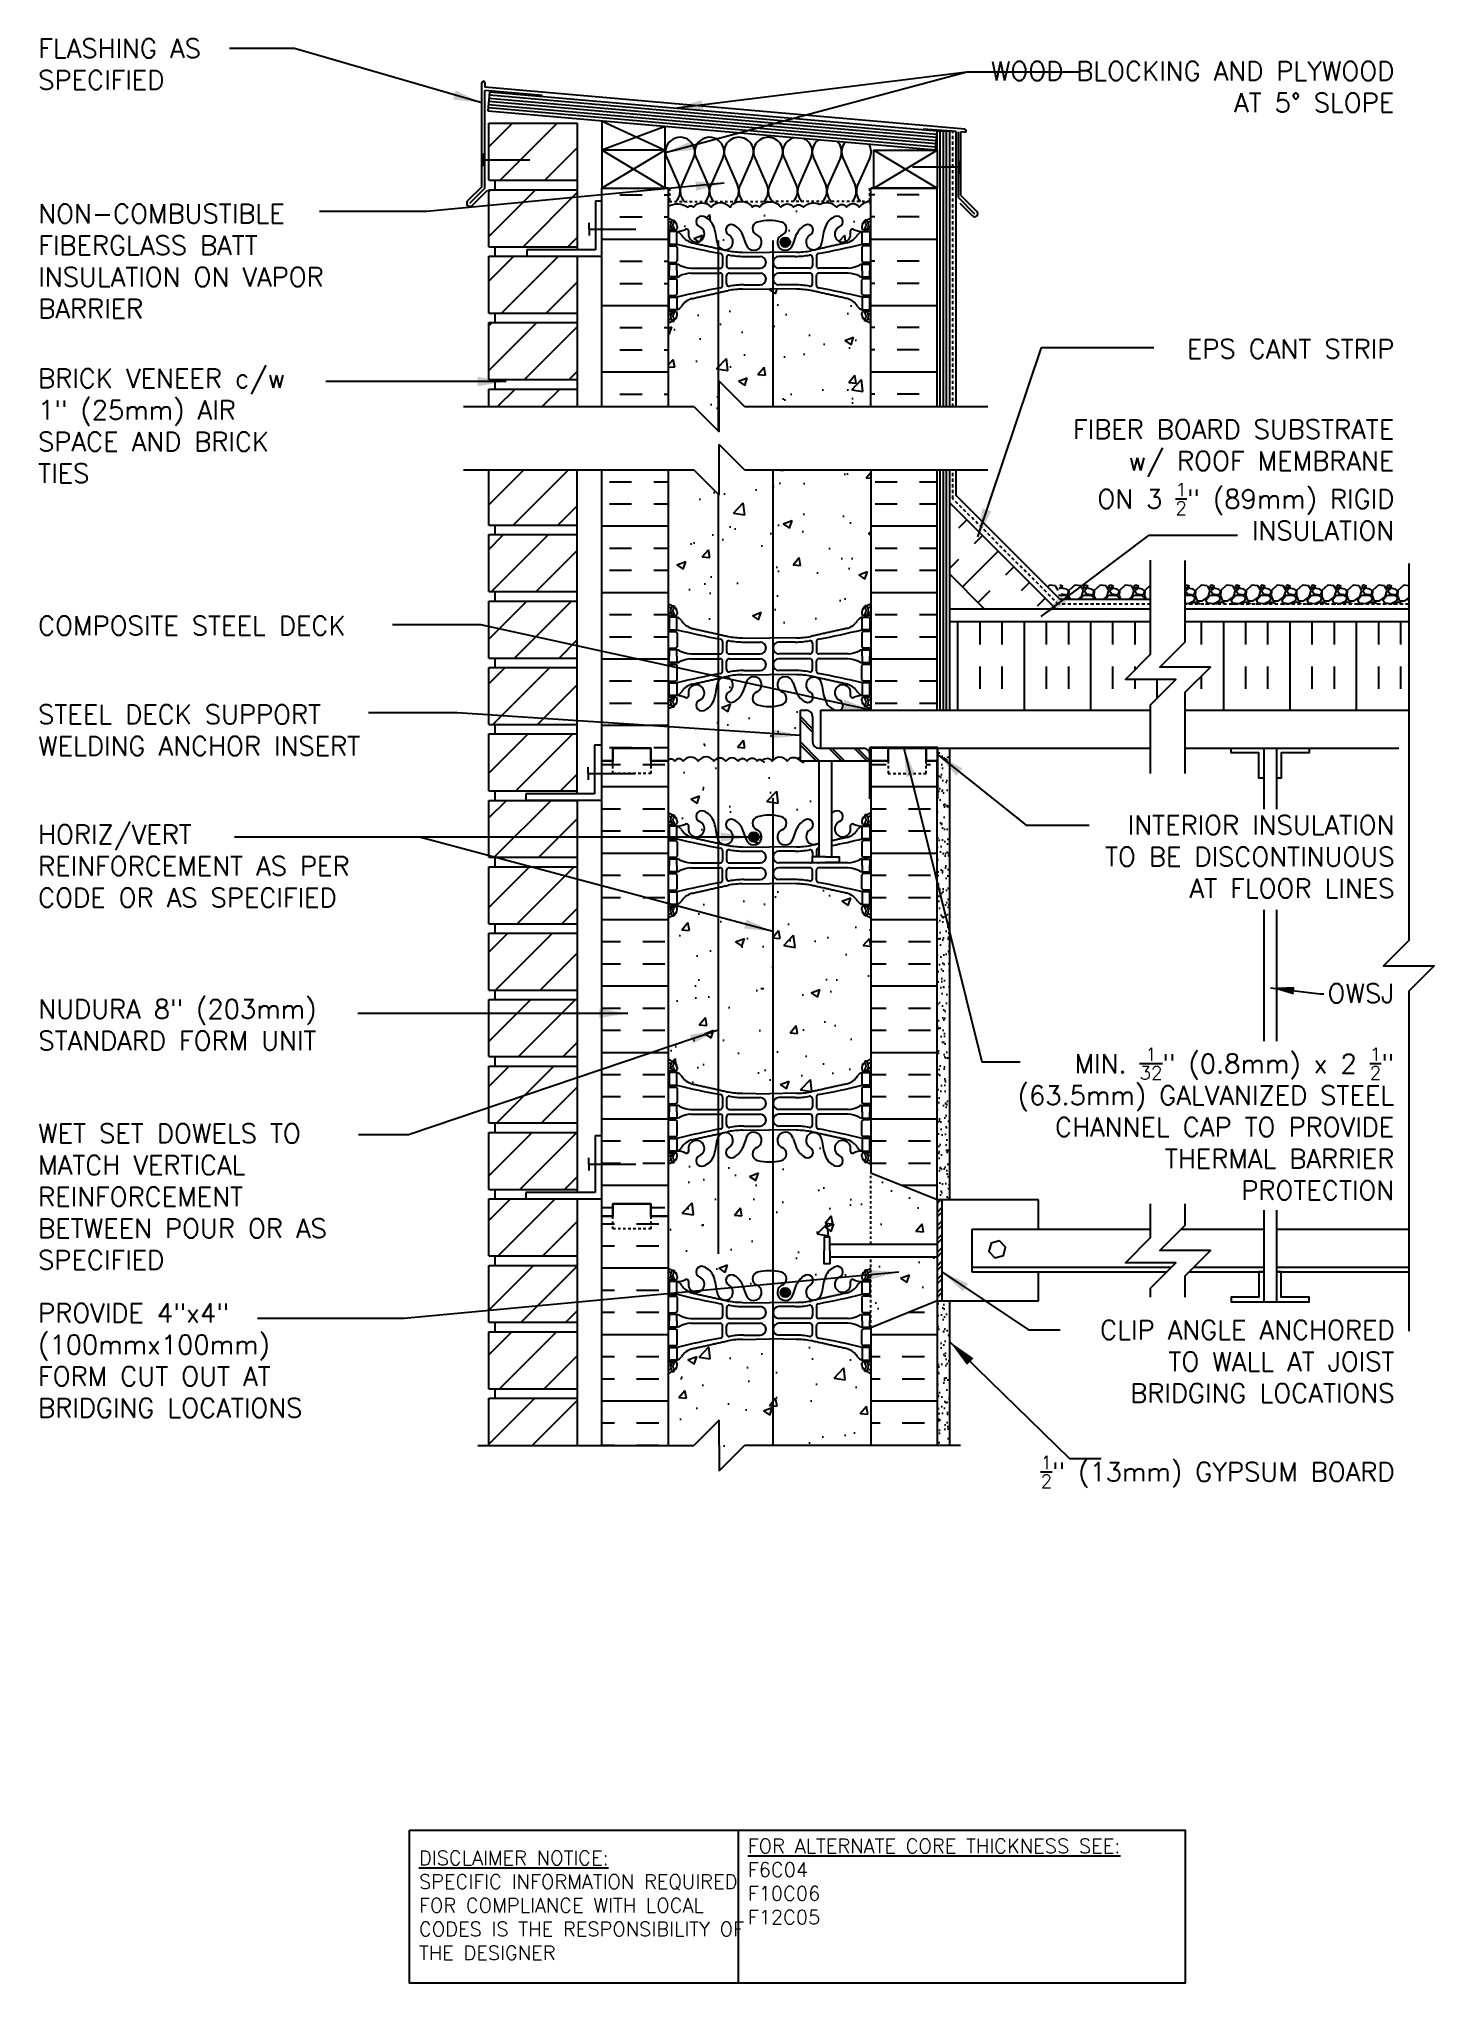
# Model space of a CAD drawing. Header units: inches. Extents: x 247 to 302.1, y 241.7 to 318.5.
import ezdxf

# ---------------------------------------------------------------- set-up
doc = ezdxf.new("R2010")
doc.units = ezdxf.units.IN
doc.header["$LTSCALE"] = 0.5
doc.header["$MEASUREMENT"] = 0
doc.linetypes.add('DASHED2', pattern=[0.375, 0.25, -0.125])
for name, color, linetype in [('HATCH', 12, 'Continuous'), ('line25', 2, 'Continuous'), ('LINE3', 3, 'Continuous'), ('LINE50', 5, 'Continuous'), ('LINE9', 9, 'Continuous'), ('TEXT', 4, 'Continuous'), ('Web_Edge', 9, 'Continuous')]:
    doc.layers.add(name, color=color, linetype=linetype)
doc.styles.add('DIM', font='romans.shx', dxfattribs={"width": 0.7})
doc.styles.add('ROMANS', font='romans.shx', dxfattribs={"height": 1.125})
doc.styles.get("Standard").update_dxf_attribs({"font": 'romans.shx', "height": 1.125})
doc.dimstyles.new('ext_12', dxfattribs={"dimscale": 12, "dimtxt": 0.09375, "dimasz": 0.09375, "dimexe": 0.09375, "dimexo": 0.0625, "dimgap": 0.0625, "dimtad": 1, "dimdec": 1, "dimzin": 3, "dimdsep": 46, "dimlunit": 4, "dimtxsty": 'DIM', "dimcen": 0.09, "dimdle": 0.09375, "dimclrt": 4, "dimadec": 0, "dimazin": 0, "dimtfac": 1, "dimtdec": 1, "dimtmove": 2, "dimatfit": 3, "dimfxl": 1, "dimfrac": 2, "dimtolj": 1, "dimtzin": 0, "dimarcsym": 0})
pattern_1 = [(37.5, (-106.4397, 39.4941), (-0.01574834, 0.48170594), [0, -0.38, 0, -0.425, 0, -0.40625]), (7.5, (-106.4397, 39.4941), (0.4424442, 0.7055365), [0, -0.205, 0, -0.3425, 0, -0.13125]), (327.5, (-106.7472, 39.4941), (0.77853547, 0.00141476), [0, -0.125, 0, -0.45, 0, -0.5875]), (317.5, (-106.7472, 39.4941), (0.75153165, 0.2194189), [0, -0.0625, 0, -0.295, 0, -0.3375])]
pattern_2 = [(50, (0, 0), (3.5863, -0.31376), [0.375, -4.125]), (355, (0, 0), (-0.693757, 3.76096), [0.3, -3.3]), (100.4514, (0.299, -0.026), (2.892544, 3.4472), [0.3187, -3.50571]), (46.1842, (0, 1), (5.336207, -0.827596), [0.5625, -6.1875]), (96.6356, (0.4447, 0.931), (4.67331, 4.87059), [0.47805, -5.25857]), (351.1842, (0, 1), (4.67331, 4.87059), [0.45, -4.95]), (21, (0.5, 0.75), (2.984535, -2.013094), [0.375, -4.125]), (326, (0.5, 0.75), (1.216577, 3.62575), [0.3, -3.3]), (71.4514, (0.7487, 0.5822), (4.201112, 1.612656), [0.3187, -3.50571]), (37.5, (0, 0), (0.0607993, 1.6644693), [0, -3.26, 0, -3.35, 0, -3.3125]), (7.5, (0, 0), (1.315348, 1.9720586), [0, -1.91, 0, -3.185, 0, -1.2625]), (327.5, (-1.115, 0), (2.669112, -0.1127744), [0, -1.25, 0, -3.9, 0, -5.175]), (317.5, (-1.615, 0), (2.915931, 0.500525), [0, -1.625, 0, -2.59, 0, -3.675])]

msp = doc.modelspace()

# ---------------------------------------------------------------- texts
at = {"layer": 'TEXT', "char_height": 0.75, "style": 'ROMANS'}
for s, insert, width, attachment_point in [('FLASHING AS \\PSPECIFIED', (246.927, 318.5), 8.7776, 1), ('\\A1;WOOD BLOCKING AND PLYWOOD \\PAT 5%%D SLOPE', (300.517, 317.603), 17.3954, 3), ('NON-COMBUSTIBLE\\PFIBERGLASS BATT INSULATION ON VAPOR BARRIER', (246.927, 311.97), 12.44051, 1), ('\\A1;EPS CANT STRIP', (300.517, 306.625), 9.59335, 3), ('BRICK VENEER c/w^I\\P1" (25mm) AIR SPACE AND BRICK TIES', (246.922, 305.461), 12.44051, 1), ('\\A1;FIBER BOARD SUBSTRATE\\Pw/ ROOF MEMBRANE \\PON 3 {\\H0.7x;\\S1/2;}" (89mm) RIGID \\PINSULATION', (300.517, 303.45), 26.1134, 3), ('COMPOSITE STEEL DECK', (246.922, 295.689), 14.65126, 1), ('STEEL DECK SUPPORT WELDING ANCHOR INSERT', (246.922, 292.18), 14.65126, 1), ('HORIZ/VERT REINFORCEMENT AS PER CODE OR AS SPECIFIED', (246.922, 287.437), 14.65126, 1), ('\\A1;INTERIOR INSULATION TO BE DISCONTINUOUS AT FLOOR LINES', (300.526, 286.182), 13.00001, 6), ('NUDURA 8" (203mm) STANDARD FORM UNIT', (246.929, 280.538), 13.12656, 1), ('\\A1;OWSJ', (300.516, 280.782), 12.22718, 6), ('\\A1;MIN. {\\H0.7x;\\S1/32;}" (0.8mm) x 2 {\\H0.7x;\\S1/2;}" (63.5mm) GALVANIZED STEEL CHANNEL CAP TO PROVIDE THERMAL BARRIER PROTECTION  ', (300.515, 275.629), 16.71576, 6), ('\\A1;{\\C4;WET SET DOWELS TO MATCH VERTICAL REINFORCEMENT BETWEEN POUR OR AS SPECIFIED}', (246.922, 275.621), 12.44051, 1), ('\\A1;{\\C4;PROVIDE 4"x4" (100mmx100mm) FORM CUT OUT AT BRIDGING LOCATIONS}', (246.922, 268.528), 12.44051, 1), ('\\A1;CLIP ANGLE ANCHORED TO WALL AT JOIST BRIDGING LOCATIONS', (300.526, 266.233), 13.81115, 6), ('\\A1;{\\H0.7x;\\S1/2;}" (13mm) GYPSUM BOARD', (300.526, 261.874), 13.81115, 6)]:
    msp.add_mtext(s, dxfattribs=dict(at, insert=insert, width=width, attachment_point=attachment_point))
at = {"layer": 'TEXT', "char_height": 0.5625, "attachment_point": 4}
for s, insert, width in [('{\\LDISCLAIMER NOTICE:}\\PSPECIFIC INFORMATION REQUIRED FOR COMPLIANCE WITH LOCAL CODES IS THE RESPONSIBILITY OF THE DESIGNER', (261.974, 244.742), 14.00235), ('{\\LFOR ALTERNATE CORE THICKNESS SEE:\\P}F6C04\\PF10C06\\PF12C05', (274.966, 245.682), 23.33295)]:
    msp.add_mtext(s, dxfattribs=dict(at, insert=insert, width=width))

# ---------------------------------------------------------------- hatches: boundary and pattern name
at = {"layer": 'HATCH'}
h = msp.add_hatch(dxfattribs=at)
h.set_pattern_fill('ANSI31', color=256, scale=10, style=0)
h.paths.add_polyline_path([(268.231, 264.784), (264.731, 264.784), (264.731, 262.912), (268.231, 262.912)])
h.paths.add_polyline_path([(268.231, 267.409), (264.731, 267.409), (264.731, 265.159), (268.231, 265.159)])
h.paths.add_polyline_path([(268.231, 270.034), (264.731, 270.034), (264.731, 267.784), (268.231, 267.784)])
h.paths.add_polyline_path([(268.231, 272.659), (266.193, 272.659), (264.731, 272.659), (264.731, 270.409), (268.231, 270.409)])
h.paths.add_polyline_path([(268.231, 275.284), (264.731, 275.284), (264.731, 273.034), (268.231, 273.034)])
h.paths.add_polyline_path([(268.231, 277.909), (264.731, 277.909), (264.731, 275.659), (268.231, 275.659)])
h.paths.add_polyline_path([(268.231, 280.534), (264.731, 280.534), (264.731, 278.284), (268.231, 278.284)])
h.paths.add_polyline_path([(268.231, 283.159), (264.731, 283.159), (264.731, 280.909), (268.231, 280.909)])
h.paths.add_polyline_path([(268.231, 285.784), (264.731, 285.784), (264.731, 283.534), (268.231, 283.534)])
h.paths.add_polyline_path([(268.231, 288.409), (264.731, 288.409), (264.731, 286.159), (268.231, 286.159)])
h.paths.add_polyline_path([(268.231, 291.034), (264.731, 291.034), (264.731, 288.784), (268.231, 288.784)])
h.paths.add_polyline_path([(268.231, 293.659), (264.731, 293.659), (264.731, 291.409), (268.231, 291.409)])
h.paths.add_polyline_path([(268.231, 296.284), (264.731, 296.284), (264.731, 294.034), (268.231, 294.034)])
h.paths.add_polyline_path([(268.231, 298.909), (264.731, 298.909), (264.731, 296.659), (268.231, 296.659)])
h.paths.add_polyline_path([(268.231, 301.468), (264.731, 301.468), (264.731, 299.284), (268.231, 299.284)])
h.paths.add_polyline_path([(268.231, 304.664), (264.731, 304.664), (264.731, 303.968), (268.231, 303.968)])
h.paths.add_polyline_path([(268.231, 307.289), (264.731, 307.289), (264.731, 305.039), (268.231, 305.039)])
h.paths.add_polyline_path([(268.231, 309.914), (266.231, 309.914), (264.731, 309.914), (264.731, 307.664), (268.231, 307.664)])
h.paths.add_polyline_path([(268.231, 312.539), (264.731, 312.539), (264.731, 310.289), (268.231, 310.289)])
h.paths.add_polyline_path([(268.231, 315.164), (264.731, 315.164), (264.731, 312.914), (268.231, 312.914)])
h = msp.add_hatch(dxfattribs=at)
h.set_pattern_fill('INSUL', color=256, scale=7, style=0)
h.set_pattern_definition([(0, (-2654.3333, -101.537), (0, 2.625), []), (0, (-2654.3333, -100.662), (0, 2.625), [0.875, -0.875]), (0, (-2654.3333, -99.787), (0, 2.625), [0.875, -0.875])])
h.paths.add_polyline_path([(271.828, 312.6), (269.203, 312.6), (269.203, 303.975), (271.828, 303.975)])
h = msp.add_hatch(dxfattribs=at)
h.set_pattern_fill('AR-CONC', color=256, scale=0.5)
h.set_pattern_definition(pattern_2)
h.paths.add_polyline_path([(274.411, 311.143, -0.173075), (274.757, 310.777), (274.9, 310.39, 1.612474), (275.331, 310.749, -0.734872), (275.354, 311.26, -0.068475), (275.828, 311.322, -0.068475), (276.302, 311.26, -0.734872), (276.326, 310.749, 1.612474), (276.757, 310.39), (276.9, 310.777, -0.173075), (277.246, 311.143, -0.940793), (277.449, 310.76, 1.753171), (277.9, 310.463, -0.068226), (278.036, 311.091, -0.21345), (278.428, 311.48, -1), (278.591, 311.072, 2.087231), (279.025, 310.847, -0.638777), (279.15, 310.971, 0.087457), (279.487, 310.892), (279.592, 310.892), (279.592, 310.962), (279.545, 310.962, -0.414214), (279.482, 311.024), (279.482, 311.092, -0.249069), (279.592, 311.299), (279.592, 311.341), (279.682, 311.341, 0.088416), (279.828, 311.438), (279.828, 312.066, 0.259173), (279.377, 311.846, 0.520567), (278.877, 311.846, 0.520567), (278.49, 311.846, 0.336749), (277.828, 311.952, 0.336749), (277.166, 311.846, 0.520567), (276.779, 311.846, 0.520567), (276.28, 311.846, 0.520567), (275.433, 311.846, 0.520567), (275.151, 311.846, 0.520567), (274.256, 311.846, 0.520567), (273.517, 311.846, 0.520567), (272.824, 311.846, 0.520567), (272.603, 311.846, 0.321585), (271.828, 311.872), (271.828, 311.438, 0.088416), (271.974, 311.341), (272.064, 311.341), (272.064, 311.299, -0.249069), (272.174, 311.092), (272.174, 311.024, -0.414214), (272.112, 310.962), (272.064, 310.962), (272.064, 310.892), (272.169, 310.892, 0.087457), (272.506, 310.971, -0.638777), (272.631, 310.847, 2.087231), (273.065, 311.072, -1), (273.229, 311.48, -0.21345), (273.621, 311.091, -0.068226), (273.757, 310.463, 1.753171), (274.207, 310.76, -0.940793)])
edge = h.paths.add_edge_path()
edge.add_line((279.482, 307.592), (279.482, 307.659))
edge.add_arc((279.545, 307.659), 0.0625, 90, 180, ccw=False)
edge.add_line((279.545, 307.722), (279.592, 307.722))
edge.add_line((279.592, 307.722), (279.592, 307.792))
edge.add_line((279.592, 307.792), (279.487, 307.792))
edge.add_arc((279.61, 308.134), 0.364, 212.04242, 250.33874, ccw=False)
edge.add_arc((278.687, 307.523), 0.743, 34.22802, 73.81071)
edge.add_spline(control_points=[(278.894, 308.237), (277.456, 308.558)], knot_values=[0, 0, 1, 1], degree=1, periodic=0)
edge.add_arc((276.9, 305.626), 2.984, 79.25462, 90.09947)
edge.add_line((276.895, 308.61), (275.828, 308.626))
edge.add_line((275.828, 308.626), (274.762, 308.61))
edge.add_arc((274.757, 305.626), 2.984, 89.90053, 100.74538)
edge.add_spline(control_points=[(274.2, 308.558), (272.763, 308.237)], knot_values=[0, 0, 1, 1], degree=1, periodic=0)
edge.add_arc((272.97, 307.523), 0.743, 106.18929, 145.77198)
edge.add_arc((272.047, 308.134), 0.364, 289.66126, 327.95758, ccw=False)
edge.add_line((272.169, 307.792), (272.064, 307.792))
edge.add_line((272.064, 307.792), (272.064, 307.722))
edge.add_line((272.064, 307.722), (272.112, 307.722))
edge.add_arc((272.112, 307.659), 0.0625, 0, 90, ccw=False)
edge.add_line((272.174, 307.659), (272.174, 307.592))
edge.add_arc((271.924, 307.592), 0.25, 304.0558, 360, ccw=False)
edge.add_line((272.064, 307.385), (272.064, 307.343))
edge.add_line((272.064, 307.343), (271.974, 307.343))
edge.add_arc((272.174, 306.885), 0.5, 113.57818, 133.78911)
edge.add_line((271.828, 307.246), (271.828, 303.968))
edge.add_line((271.828, 303.968), (272.842, 303.968))
edge.add_line((272.842, 303.968), (273.842, 302.968))
edge.add_line((273.842, 302.968), (273.842, 304.968))
edge.add_line((273.842, 304.968), (274.842, 303.968))
edge.add_line((274.842, 303.968), (279.828, 303.968))
edge.add_line((279.828, 303.968), (279.828, 307.246))
edge.add_arc((279.482, 306.885), 0.5, 46.21089, 66.42182)
edge.add_line((279.682, 307.343), (279.592, 307.343))
edge.add_line((279.592, 307.343), (279.592, 307.385))
edge.add_arc((279.732, 307.592), 0.25, 180, 235.9442, ccw=False)
edge = h.paths.add_edge_path()
edge.add_line((279.828, 301.468), (274.842, 301.468))
edge.add_line((274.842, 301.468), (273.842, 302.468))
edge.add_line((273.842, 302.468), (273.842, 300.468))
edge.add_line((273.842, 300.468), (272.842, 301.468))
edge.add_line((272.842, 301.468), (271.828, 301.468))
edge.add_line((271.828, 301.468), (271.828, 296.198))
edge.add_arc((272.174, 296.558), 0.5, 226.21089, 246.42182)
edge.add_line((271.974, 296.1), (272.064, 296.1))
edge.add_line((272.064, 296.1), (272.064, 296.058))
edge.add_arc((271.924, 295.851), 0.25, 0, 55.9442, ccw=False)
edge.add_line((272.174, 295.851), (272.174, 295.784))
edge.add_arc((272.112, 295.784), 0.0625, -90, 0, ccw=False)
edge.add_line((272.112, 295.721), (272.064, 295.721))
edge.add_line((272.064, 295.721), (272.064, 295.651))
edge.add_line((272.064, 295.651), (272.169, 295.651))
edge.add_arc((272.047, 295.309), 0.364, 32.04242, 70.33874, ccw=False)
edge.add_arc((272.97, 295.92), 0.743, 214.22802, 253.81071)
edge.add_spline(control_points=[(272.763, 295.206), (274.2, 294.886)], knot_values=[0, 0, 1, 1], degree=1, periodic=0)
edge.add_arc((274.757, 297.817), 2.984, 259.25462, 270.09947)
edge.add_line((274.762, 294.833), (275.828, 294.817))
edge.add_line((275.828, 294.817), (276.895, 294.833))
edge.add_arc((276.9, 297.817), 2.984, 269.90053, 280.74538)
edge.add_spline(control_points=[(277.456, 294.886), (278.894, 295.206)], knot_values=[0, 0, 1, 1], degree=1, periodic=0)
edge.add_arc((278.687, 295.92), 0.743, 286.18929, 325.77198)
edge.add_arc((279.61, 295.309), 0.364, 109.66126, 147.95758, ccw=False)
edge.add_line((279.487, 295.651), (279.592, 295.651))
edge.add_line((279.592, 295.651), (279.592, 295.721))
edge.add_line((279.592, 295.721), (279.545, 295.721))
edge.add_arc((279.545, 295.784), 0.0625, 180, 270, ccw=False)
edge.add_line((279.482, 295.784), (279.482, 295.851))
edge.add_arc((279.732, 295.851), 0.25, 124.0558, 180, ccw=False)
edge.add_line((279.592, 296.058), (279.592, 296.1))
edge.add_line((279.592, 296.1), (279.682, 296.1))
edge.add_arc((279.482, 296.558), 0.5, 293.57818, 313.78911)
edge.add_line((279.828, 296.198), (279.828, 301.468))
h.paths.add_polyline_path([(277.033, 291.968), (277.283, 291.968, -0.414214), (277.533, 291.718), (277.533, 290.718, 0.414214), (277.783, 290.468), (277.847, 290.468), (277.847, 291.968), (278.414, 291.968, -0.207607), (278.036, 292.352, -0.069923), (277.899, 292.996, 1.629604), (277.428, 292.695, -1.059167), (277.222, 292.313, -0.16372), (276.9, 292.667), (276.757, 293.053, 1.612474), (276.326, 292.694, -0.734872), (276.302, 292.183, -0.068475), (275.828, 292.121, -0.068475), (275.354, 292.183, -0.734872), (275.331, 292.694, 1.612474), (274.9, 293.053), (274.757, 292.667, -0.16372), (274.435, 292.313, -1.059167), (274.229, 292.695, 1.629604), (273.758, 292.996, -0.069923), (273.621, 292.352, -0.21345), (273.229, 291.963, -1), (273.065, 292.371, 2.087231), (272.631, 292.596, -0.669601), (272.499, 292.476, 0.085348), (272.169, 292.551), (272.064, 292.551), (272.064, 292.481), (272.112, 292.481, -0.414214), (272.174, 292.419), (272.174, 292.351, -0.249069), (272.064, 292.144), (272.064, 292.103), (271.974, 292.103, 0.088416), (271.828, 292.005), (271.828, 290.005, -0.41471), (272.08, 289.961, -0.520567), (272.42, 289.961, -0.520567), (273.013, 289.961, -0.520567), (273.634, 289.961, -0.520567), (274.101, 289.961, -0.520567), (274.586, 289.961, -0.520567), (274.945, 289.961, -0.520567), (275.341, 289.961, -0.520567), (275.543, 289.961, -0.520567), (275.934, 289.961, -0.520567), (276.528, 289.961, -0.511309), (277.033, 289.968)])
h.paths.add_polyline_path([(279.482, 292.351), (279.482, 292.419, -0.414214), (279.545, 292.481), (279.592, 292.481), (279.592, 292.551), (279.487, 292.551, 0.085348), (279.158, 292.476, -0.669601), (279.025, 292.596, 2.087231), (278.591, 292.371, -0.654446), (278.604, 291.968), (279.828, 291.968), (279.828, 292.005, 0.088416), (279.682, 292.103), (279.592, 292.103), (279.592, 292.144, -0.249069)])
h.paths.add_polyline_path([(277.797, 289.968), (277.033, 289.968, 0.511309), (276.528, 289.961, 0.520567), (275.934, 289.961, 0.520567), (275.543, 289.961, 0.520567), (275.341, 289.961, 0.520567), (274.945, 289.961, 0.520567), (274.586, 289.961, 0.520567), (274.101, 289.961, 0.520567), (273.634, 289.961, 0.520567), (273.013, 289.961, 0.520567), (272.42, 289.961, 0.520567), (272.08, 289.961, 0.41471), (271.828, 290.005), (271.828, 289.971), (271.828, 287.936, 0.088416), (271.974, 287.839), (272.064, 287.839), (272.064, 287.797, -0.249069), (272.174, 287.59), (272.174, 287.523, -0.414214), (272.112, 287.46), (272.064, 287.46), (272.064, 287.39), (272.169, 287.39, 0.085348), (272.499, 287.466, -0.669601), (272.631, 287.345, 2.087231), (273.065, 287.57, -1), (273.229, 287.979, -0.21345), (273.621, 287.59, -0.069923), (273.758, 286.946, 1.629604), (274.229, 287.247, -1.059167), (274.435, 287.629, -0.16372), (274.757, 287.275), (274.9, 286.888, 1.612474), (275.331, 287.248, -0.734872), (275.354, 287.759, -0.068475), (275.828, 287.821, -0.068475), (276.302, 287.759, -0.734872), (276.326, 287.248, 1.612474), (276.757, 286.888), (276.9, 287.275, -0.16372), (277.222, 287.629, -1.059167), (277.428, 287.247, 1.106729), (277.797, 286.744)])
h.paths.add_polyline_path([(279.828, 273.683), (279.828, 274.005, 0.088416), (279.682, 274.103), (279.592, 274.103), (279.592, 274.144, -0.249069), (279.482, 274.351), (279.482, 274.419, -0.414214), (279.545, 274.481), (279.592, 274.481), (279.592, 274.551), (279.487, 274.551, 0.085348), (279.158, 274.476, -0.669601), (279.025, 274.596, 2.087231), (278.591, 274.371, -1), (278.428, 273.963, -0.21345), (278.036, 274.352, -0.069923), (277.899, 274.996, 1.629604), (277.428, 274.695, -1.059167), (277.222, 274.313, -0.16372), (276.9, 274.667), (276.757, 275.053, 1.612474), (276.326, 274.694, -0.734872), (276.302, 274.183, -0.068475), (275.828, 274.121, -0.068475), (275.354, 274.183, -0.734872), (275.331, 274.694, 1.612474), (274.9, 275.053), (274.757, 274.667, -0.16372), (274.435, 274.313, -1.059167), (274.229, 274.695, 1.629604), (273.758, 274.996, -0.069923), (273.621, 274.352, -0.21345), (273.229, 273.963, -1), (273.065, 274.371, 2.087231), (272.631, 274.596, -0.669601), (272.499, 274.476, 0.085348), (272.169, 274.551), (272.064, 274.551), (272.064, 274.481), (272.112, 274.481, -0.414214), (272.174, 274.419), (272.174, 274.351, -0.249069), (272.064, 274.144), (272.064, 274.103), (271.974, 274.103, 0.088416), (271.828, 274.005), (271.828, 271.971), (271.828, 269.936, 0.088416), (271.974, 269.839), (272.064, 269.839), (272.064, 269.797, -0.249069), (272.174, 269.59), (272.174, 269.523, -0.414214), (272.112, 269.46), (272.064, 269.46), (272.064, 269.39), (272.169, 269.39, 0.085348), (272.499, 269.466, -0.669601), (272.631, 269.345, 2.087231), (273.065, 269.57, -1), (273.229, 269.979, -0.21345), (273.621, 269.59, -0.069923), (273.758, 268.946, 1.629604), (274.229, 269.247, -1.059167), (274.435, 269.629, -0.16372), (274.757, 269.275), (274.9, 268.888, 1.612474), (275.331, 269.248, -0.734872), (275.354, 269.759, -0.068475), (275.828, 269.821, -0.068475), (276.302, 269.759, -0.734872), (276.326, 269.248, 1.612474), (276.757, 268.888), (276.9, 269.275, -0.16372), (277.222, 269.629, -1.059167), (277.428, 269.247, 1.629604), (277.899, 268.946, -0.069923), (278.036, 269.59, -0.21345), (278.428, 269.979, -1), (278.591, 269.57, 2.087231), (279.025, 269.345, -0.669601), (279.158, 269.466, 0.085348), (279.487, 269.39), (279.592, 269.39), (279.592, 269.46), (279.545, 269.46, -0.414214), (279.482, 269.523), (279.482, 269.59, -0.249069), (279.592, 269.797), (279.592, 269.839), (279.682, 269.839, 0.088416), (279.828, 269.936), (279.828, 270.375), (278.214, 270.375), (278.214, 270.096), (277.987, 270.096), (277.987, 270.625), (277.987, 271.153), (278.214, 271.153), (278.214, 270.875), (279.828, 270.875)])
h = msp.add_hatch(dxfattribs=at)
h.set_pattern_fill('INSUL', color=256, scale=7, style=0)
h.set_pattern_definition([(180, (3205.99, -101.537), (0, 2.625), []), (180, (3205.99, -100.662), (0, 2.625), [0.875, -0.875]), (180, (3205.99, -99.787), (0, 2.625), [0.875, -0.875])])
h.paths.add_polyline_path([(282.453, 312.6), (279.828, 312.6), (279.828, 303.975), (282.453, 303.975)])
h = msp.add_hatch(dxfattribs=at)
h.set_pattern_fill('INSUL', color=256, scale=7, style=0)
h.paths.add_polyline_path([(282.453, 301.468), (279.828, 301.468), (279.828, 291.968), (282.453, 291.968)])
h.paths.add_polyline_path([(271.828, 301.468), (269.203, 301.468), (269.203, 289.971), (269.641, 289.971), (269.641, 290.471), (271.141, 290.471), (271.141, 289.971), (271.828, 289.971)])
h = msp.add_hatch(dxfattribs=at)
h.set_pattern_fill('INSUL', color=256, scale=7, angle=45, style=0)
h.set_pattern_definition([(45, (175.6502, 137.0672), (-1.856155, 1.856155), []), (45, (175.0314, 137.686), (-1.856155, 1.856155), [0.875, -0.875]), (45, (174.4127, 138.3046), (-1.856155, 1.856155), [0.875, -0.875])])
h.paths.add_polyline_path([(284.202, 296.093), (287.03, 296.093), (282.953, 300.17), (282.953, 297.342)])
h = msp.add_hatch(dxfattribs=at)
h.set_pattern_fill('INSUL', color=256, scale=7, angle=90, style=0)
h.set_pattern_definition([(90, (175.6502, 137.0672), (-2.625, 2e-16), []), (90, (174.7752, 137.0672), (-2.625, 2e-16), [0.875, -0.875]), (90, (173.9002, 137.0672), (-2.625, 2e-16), [0.875, -0.875])])
h.paths.add_polyline_path([(290.891, 294.187), (290.891, 295.468), (282.953, 295.468), (282.953, 291.968), (290.891, 291.968), (290.891, 292.187), (291.891, 293.187), (289.891, 293.187)])
h.paths.add_polyline_path([(292.256, 295.468), (292.256, 294.678), (291.256, 293.678), (293.256, 293.678), (292.256, 292.678), (292.256, 291.968), (301.093, 291.968), (301.093, 295.468)])
h = msp.add_hatch(dxfattribs=at)
h.set_pattern_fill('INSUL', color=256, scale=7, style=0)
h.set_pattern_definition([(0, (281.3175, 281.0742), (0, 2.625), []), (0, (281.3175, 281.9492), (0, 2.625), [0.875, -0.875]), (0, (281.3175, 282.8242), (0, 2.625), [0.875, -0.875])])
h.paths.add_polyline_path([(282.453, 289.971), (282.016, 289.971), (282.016, 289.471), (280.516, 289.471), (280.516, 289.971), (279.828, 289.971), (279.828, 288.468), (279.828, 273.683), (282.453, 272.625)])
h.paths.add_polyline_path([(269.203, 271.971), (269.641, 271.971), (269.641, 272.471), (271.141, 272.471), (271.141, 271.971), (271.828, 271.971), (271.828, 289.971), (271.141, 289.971), (271.141, 290.471), (269.641, 290.471), (269.641, 289.971), (269.203, 289.971)])
h = msp.add_hatch(dxfattribs=at)
h.set_pattern_fill('AR-SAND', color=256, scale=0.25, style=0)
h.set_pattern_definition(pattern_1)
h.paths.add_polyline_path([(282.453, 271.912), (282.453, 272.625), (282.953, 272.625), (282.953, 286.41), (282.953, 290.468), (282.453, 290.468)])
h = msp.add_hatch(dxfattribs=at)
h.set_pattern_fill('AR-CONC', color=256, scale=0.5)
h.set_pattern_definition(pattern_2)
edge = h.paths.add_edge_path()
edge.add_arc((279.482, 283.383), 0.5, 46.21089, 66.42182)
edge.add_line((279.682, 283.841), (279.592, 283.841))
edge.add_line((279.592, 283.841), (279.592, 283.883))
edge.add_arc((279.732, 284.09), 0.25, 180, 235.9442, ccw=False)
edge.add_line((279.482, 284.09), (279.482, 284.158))
edge.add_arc((279.545, 284.158), 0.0625, 90, 180, ccw=False)
edge.add_line((279.545, 284.22), (279.592, 284.22))
edge.add_line((279.592, 284.22), (279.592, 284.29))
edge.add_line((279.592, 284.29), (279.487, 284.29))
edge.add_arc((279.61, 284.633), 0.364, 214.97751, 250.33874, ccw=False)
edge.add_arc((278.687, 284.022), 0.743, 32.79192, 73.81071)
edge.add_spline(control_points=[(278.894, 284.736), (277.456, 285.056)], knot_values=[0, 0, 1, 1], degree=1, periodic=0)
edge.add_arc((276.9, 282.124), 2.984, 79.25462, 90.09947)
edge.add_line((276.895, 285.108), (275.828, 285.124))
edge.add_line((275.828, 285.124), (274.762, 285.108))
edge.add_arc((274.757, 282.124), 2.984, 89.90053, 100.74538)
edge.add_spline(control_points=[(274.2, 285.056), (272.763, 284.736)], knot_values=[0, 0, 1, 1], degree=1, periodic=0)
edge.add_arc((272.97, 284.022), 0.743, 106.18929, 147.20808)
edge.add_arc((272.047, 284.633), 0.364, 289.66126, 325.02249, ccw=False)
edge.add_line((272.169, 284.29), (272.064, 284.29))
edge.add_line((272.064, 284.29), (272.064, 284.22))
edge.add_line((272.064, 284.22), (272.112, 284.22))
edge.add_arc((272.112, 284.158), 0.0625, 0, 90, ccw=False)
edge.add_line((272.174, 284.158), (272.174, 284.09))
edge.add_arc((271.924, 284.09), 0.25, 304.0558, 360, ccw=False)
edge.add_line((272.064, 283.883), (272.064, 283.841))
edge.add_line((272.064, 283.841), (271.974, 283.841))
edge.add_arc((272.174, 283.383), 0.5, 113.57818, 133.78911)
edge.add_line((271.828, 283.744), (271.828, 278.198))
edge.add_arc((272.174, 278.558), 0.5, 226.21089, 246.42182)
edge.add_line((271.974, 278.1), (272.064, 278.1))
edge.add_line((272.064, 278.1), (272.064, 278.058))
edge.add_arc((271.924, 277.851), 0.25, 0, 55.9442, ccw=False)
edge.add_line((272.174, 277.851), (272.174, 277.784))
edge.add_arc((272.112, 277.784), 0.0625, -90, 0, ccw=False)
edge.add_line((272.112, 277.721), (272.064, 277.721))
edge.add_line((272.064, 277.721), (272.064, 277.651))
edge.add_line((272.064, 277.651), (272.169, 277.651))
edge.add_arc((272.047, 277.309), 0.364, 34.97751, 70.33874, ccw=False)
edge.add_arc((272.97, 277.92), 0.743, 212.79192, 253.81071)
edge.add_spline(control_points=[(272.763, 277.206), (274.2, 276.886)], knot_values=[0, 0, 1, 1], degree=1, periodic=0)
edge.add_arc((274.757, 279.817), 2.984, 259.25462, 270.09947)
edge.add_line((274.762, 276.833), (275.828, 276.817))
edge.add_line((275.828, 276.817), (276.895, 276.833))
edge.add_arc((276.9, 279.817), 2.984, 269.90053, 280.74538)
edge.add_spline(control_points=[(277.456, 276.886), (278.894, 277.206)], knot_values=[0, 0, 1, 1], degree=1, periodic=0)
edge.add_arc((278.687, 277.92), 0.743, 286.18929, 327.20808)
edge.add_arc((279.61, 277.309), 0.364, 109.66126, 145.02249, ccw=False)
edge.add_line((279.487, 277.651), (279.592, 277.651))
edge.add_line((279.592, 277.651), (279.592, 277.721))
edge.add_line((279.592, 277.721), (279.545, 277.721))
edge.add_arc((279.545, 277.784), 0.0625, 180, 270, ccw=False)
edge.add_line((279.482, 277.784), (279.482, 277.851))
edge.add_arc((279.732, 277.851), 0.25, 124.0558, 180, ccw=False)
edge.add_line((279.592, 278.058), (279.592, 278.1))
edge.add_line((279.592, 278.1), (279.682, 278.1))
edge.add_arc((279.482, 278.558), 0.5, 293.57818, 313.78911)
edge.add_line((279.828, 278.198), (279.828, 283.744))
edge = h.paths.add_edge_path()
edge.add_arc((279.482, 265.383), 0.5, 46.21089, 66.42182)
edge.add_line((279.682, 265.841), (279.592, 265.841))
edge.add_line((279.592, 265.841), (279.592, 265.883))
edge.add_arc((279.732, 266.09), 0.25, 180, 235.9442, ccw=False)
edge.add_line((279.482, 266.09), (279.482, 266.158))
edge.add_arc((279.545, 266.158), 0.0625, 90, 180, ccw=False)
edge.add_line((279.545, 266.22), (279.592, 266.22))
edge.add_line((279.592, 266.22), (279.592, 266.29))
edge.add_line((279.592, 266.29), (279.487, 266.29))
edge.add_arc((279.61, 266.633), 0.364, 214.97751, 250.33874, ccw=False)
edge.add_arc((278.687, 266.022), 0.743, 32.79192, 73.81071)
edge.add_spline(control_points=[(278.894, 266.736), (277.456, 267.056)], knot_values=[0, 0, 1, 1], degree=1, periodic=0)
edge.add_arc((276.9, 264.124), 2.984, 79.25462, 90.09947)
edge.add_line((276.895, 267.108), (275.828, 267.124))
edge.add_line((275.828, 267.124), (274.762, 267.108))
edge.add_arc((274.757, 264.124), 2.984, 89.90053, 100.74538)
edge.add_spline(control_points=[(274.2, 267.056), (272.763, 266.736)], knot_values=[0, 0, 1, 1], degree=1, periodic=0)
edge.add_arc((272.97, 266.022), 0.743, 106.18929, 147.20808)
edge.add_arc((272.047, 266.633), 0.364, 289.66126, 325.02249, ccw=False)
edge.add_line((272.169, 266.29), (272.064, 266.29))
edge.add_line((272.064, 266.29), (272.064, 266.22))
edge.add_line((272.064, 266.22), (272.112, 266.22))
edge.add_arc((272.112, 266.158), 0.0625, 0, 90, ccw=False)
edge.add_line((272.174, 266.158), (272.174, 266.09))
edge.add_arc((271.924, 266.09), 0.25, 304.0558, 360, ccw=False)
edge.add_line((272.064, 265.883), (272.064, 265.841))
edge.add_line((272.064, 265.841), (271.974, 265.841))
edge.add_arc((272.174, 265.383), 0.5, 113.57818, 133.78911)
edge.add_line((271.828, 265.744), (271.828, 262.912))
edge.add_line((271.828, 262.912), (272.842, 262.912))
edge.add_line((272.842, 262.912), (273.842, 263.912))
edge.add_line((273.842, 263.912), (273.842, 262.912))
edge.add_line((273.842, 262.912), (273.842, 261.912))
edge.add_line((273.842, 261.912), (274.842, 262.912))
edge.add_line((274.842, 262.912), (279.828, 262.912))
edge.add_line((279.828, 262.912), (279.828, 265.744))
h = msp.add_hatch(dxfattribs=at)
h.set_pattern_fill('AR-CONC', color=256, scale=0.5)
h.set_pattern_definition(pattern_2)
h.paths.add_polyline_path([(282.453, 272.625), (279.828, 273.683), (279.828, 270.875), (282.453, 270.875)])
h.paths.add_polyline_path([(282.453, 270.375), (279.828, 270.375), (279.828, 267.566), (282.453, 268.625)])
h = msp.add_hatch(dxfattribs=at)
h.set_pattern_fill('INSUL', color=256, scale=7, style=0)
h.set_pattern_definition([(0, (281.0742, 267.3025), (0, 2.625), []), (0, (281.0742, 268.1775), (0, 2.625), [0.875, -0.875]), (0, (281.0742, 269.0525), (0, 2.625), [0.875, -0.875])])
h.paths.add_polyline_path([(282.453, 268.625), (279.828, 267.566), (279.828, 262.912), (282.453, 262.912)])
h.paths.add_polyline_path([(269.203, 262.912), (271.828, 262.912), (271.828, 271.971), (271.141, 271.971), (271.141, 272.471), (269.641, 272.471), (269.641, 271.971), (269.203, 271.971)])
h = msp.add_hatch(dxfattribs=at)
h.set_pattern_fill('ANSI32', color=256, style=0)
h.set_pattern_definition([(45, (-106.2522, 41.99162), (-0.26516504, 0.26516504), []), (45, (-106.07543, 41.99162), (-0.26516504, 0.26516504), [])])
h.paths.add_polyline_path([(282.641, 272.625), (282.453, 272.625), (282.453, 268.625), (282.641, 268.625)])
h = msp.add_hatch(dxfattribs=at)
h.set_pattern_fill('AR-SAND', color=256, scale=0.25, style=0)
h.set_pattern_definition(pattern_1)
h.paths.add_polyline_path([(282.953, 268.625), (282.453, 268.625), (282.453, 262.912), (282.953, 262.912)])
at = {"layer": 'LINE3'}
h = msp.add_hatch(color=256, dxfattribs=at)
h.paths.add_polyline_path([(276.636, 310.497, 0.831395), (276.268, 310.497)])
h.paths.add_polyline_path([(276.64, 310.462, 0.045935), (276.636, 310.497), (276.268, 310.497, 0.045935), (276.265, 310.462, 1)])
h = msp.add_hatch(color=256, dxfattribs=at)
h.paths.add_polyline_path([(275.389, 286.995, 0.831395), (275.02, 286.995)])
h.paths.add_polyline_path([(275.392, 286.961, 0.045935), (275.389, 286.995), (275.02, 286.995, 0.045935), (275.017, 286.961, 1)])
h = msp.add_hatch(color=256, dxfattribs=at)
h.paths.add_polyline_path([(276.636, 268.995, 0.831395), (276.268, 268.995)])
h.paths.add_polyline_path([(276.64, 268.961, 0.045935), (276.636, 268.995), (276.268, 268.995, 0.045935), (276.265, 268.961, 1)])

# ---------------------------------------------------------------- linework, layer by layer
at = {"layer": 'HATCH'}
for p, q in [((264.453, 312.652), (264.453, 316.764)), ((264.578, 316.764), (264.578, 316.587)), ((283.544, 314.928), (264.578, 316.587)), ((264.578, 312.6), (264.578, 316.462)), ((266.843, 316.264), (264.578, 316.462)), ((282.409, 314.349), (264.729, 315.896)), ((282.42, 314.474), (264.74, 316.021)), ((282.431, 314.598), (264.751, 316.145)), ((282.442, 314.723), (264.761, 316.27)), ((282.398, 314.225), (264.718, 315.772)), ((271.703, 315.035), (269.203, 314.1)), ((269.218, 315.252), (271.703, 314.1)), ((283.203, 314.834), (281.896, 314.926)), ((282.578, 303.968), (282.578, 314.852)), ((282.703, 303.968), (282.703, 314.852)), ((282.828, 303.968), (282.828, 314.852)), ((283.203, 303.968), (283.203, 314.834)), ((283.297, 312.229), (283.297, 314.827)), ((283.535, 314.815), (283.391, 314.823)), ((283.391, 312.312), (283.391, 314.823)), ((271.703, 312.6), (269.203, 314.1)), ((271.703, 314.1), (269.203, 312.6)), ((271.766, 313.797), (272.246, 312.724)), ((272.825, 313.797), (272.346, 312.723)), ((272.925, 313.797), (273.405, 312.724)), ((273.984, 313.797), (273.505, 312.723)), ((274.085, 313.797), (274.564, 312.724)), ((275.144, 313.797), (274.665, 312.724)), ((275.246, 313.797), (275.725, 312.724)), ((276.306, 313.797), (275.826, 312.724)), ((276.407, 313.797), (276.886, 312.724)), ((277.467, 313.797), (276.987, 312.724)), ((277.568, 313.797), (278.048, 312.724)), ((278.628, 313.797), (278.148, 312.724)), ((278.729, 313.797), (279.209, 312.724)), ((279.789, 313.797), (279.31, 312.724)), ((279.953, 312.6), (282.453, 314.1)), ((279.953, 314.1), (282.453, 312.6)), ((264.453, 312.652), (263.885, 312.083)), ((264.578, 312.6), (263.973, 311.995)), ((264.667, 312.512), (264.061, 311.907)), ((283.297, 312.229), (283.934, 311.593)), ((283.347, 312.003), (283.845, 311.504)), ((283.391, 312.312), (284.022, 311.681)), ((282.578, 291.968), (282.578, 301.468)), ((282.703, 291.968), (282.703, 301.468)), ((282.828, 291.968), (282.828, 301.468)), ((283.203, 300.45), (283.203, 301.468)), ((287.31, 296.343), (283.203, 300.45)), ((286.89, 296.907), (286.815, 296.838)), ((287.13, 296.886), (286.89, 296.906)), ((287.242, 296.708), (287.132, 296.888)), ((287.27, 296.777), (287.42, 296.867)), ((287.42, 296.867), (287.3, 296.907)), ((287.35, 296.567), (287.6, 296.537)), ((287.571, 296.758), (287.371, 296.788)), ((287.652, 296.685), (287.572, 296.755)), ((287.6, 296.537), (287.65, 296.627)), ((287.66, 296.698), (287.65, 296.488)), ((287.65, 296.627), (287.65, 296.687)), ((287.89, 296.907), (287.66, 296.697)), ((288.13, 296.886), (287.89, 296.906)), ((288.242, 296.708), (288.132, 296.888)), ((288.16, 296.457), (288.24, 296.707)), ((288.3, 296.907), (288.23, 296.877)), ((288.23, 296.877), (288.27, 296.777)), ((288.27, 296.777), (288.42, 296.867)), ((288.37, 296.787), (288.27, 296.687)), ((288.27, 296.687), (288.35, 296.567)), ((288.42, 296.867), (288.3, 296.907)), ((288.35, 296.567), (288.6, 296.537)), ((288.571, 296.758), (288.371, 296.788)), ((288.652, 296.685), (288.572, 296.755)), ((288.6, 296.537), (288.65, 296.627)), ((288.66, 296.698), (288.65, 296.488)), ((288.65, 296.627), (288.65, 296.687)), ((288.89, 296.907), (288.66, 296.697)), ((289.13, 296.886), (288.89, 296.906)), ((289.242, 296.708), (289.132, 296.888)), ((289.16, 296.457), (289.24, 296.707)), ((289.3, 296.907), (289.23, 296.877)), ((289.23, 296.877), (289.27, 296.777)), ((289.27, 296.777), (289.42, 296.867)), ((289.37, 296.787), (289.27, 296.687)), ((289.27, 296.687), (289.35, 296.567)), ((289.42, 296.867), (289.3, 296.907)), ((289.35, 296.567), (289.6, 296.537)), ((289.571, 296.758), (289.371, 296.788)), ((289.652, 296.685), (289.572, 296.755)), ((289.6, 296.537), (289.65, 296.627)), ((289.66, 296.698), (289.65, 296.488)), ((289.65, 296.627), (289.65, 296.687)), ((289.89, 296.907), (289.66, 296.697)), ((290.13, 296.886), (289.89, 296.906)), ((290.242, 296.708), (290.132, 296.888)), ((290.16, 296.457), (290.24, 296.707)), ((290.3, 296.907), (290.23, 296.877)), ((290.23, 296.877), (290.27, 296.777)), ((290.27, 296.777), (290.42, 296.867)), ((290.37, 296.787), (290.27, 296.687)), ((290.27, 296.687), (290.35, 296.567)), ((290.42, 296.867), (290.3, 296.907)), ((290.35, 296.567), (290.6, 296.537)), ((290.571, 296.758), (290.371, 296.788)), ((290.652, 296.685), (290.572, 296.755)), ((290.6, 296.537), (290.65, 296.627)), ((290.66, 296.698), (290.65, 296.488)), ((290.65, 296.627), (290.65, 296.687)), ((290.89, 296.907), (290.66, 296.697)), ((290.89, 296.906), (290.89, 296.906)), ((292.3, 296.907), (292.256, 296.888)), ((292.256, 296.812), (292.27, 296.777)), ((292.27, 296.777), (292.42, 296.867)), ((292.37, 296.787), (292.27, 296.687)), ((292.27, 296.687), (292.35, 296.567)), ((292.42, 296.867), (292.3, 296.907)), ((292.35, 296.567), (292.6, 296.537)), ((292.571, 296.758), (292.371, 296.788)), ((292.652, 296.685), (292.572, 296.755)), ((292.6, 296.537), (292.65, 296.627)), ((292.66, 296.698), (292.65, 296.488)), ((292.65, 296.627), (292.65, 296.687)), ((292.89, 296.907), (292.66, 296.697)), ((293.13, 296.886), (292.89, 296.906)), ((293.242, 296.708), (293.132, 296.888)), ((293.16, 296.457), (293.24, 296.707)), ((293.3, 296.907), (293.23, 296.877)), ((293.23, 296.877), (293.27, 296.777)), ((293.27, 296.777), (293.42, 296.867)), ((293.37, 296.787), (293.27, 296.687)), ((293.27, 296.687), (293.35, 296.567)), ((293.42, 296.867), (293.3, 296.907)), ((293.35, 296.567), (293.6, 296.537)), ((293.571, 296.758), (293.371, 296.788)), ((293.652, 296.685), (293.572, 296.755)), ((293.6, 296.537), (293.65, 296.627)), ((293.66, 296.698), (293.65, 296.488)), ((293.65, 296.627), (293.65, 296.687)), ((293.89, 296.907), (293.66, 296.697)), ((294.13, 296.886), (293.89, 296.906)), ((294.242, 296.708), (294.132, 296.888)), ((294.16, 296.457), (294.24, 296.707)), ((294.3, 296.907), (294.23, 296.877)), ((294.23, 296.877), (294.27, 296.777)), ((294.27, 296.777), (294.42, 296.867)), ((294.37, 296.787), (294.27, 296.687)), ((294.27, 296.687), (294.35, 296.567)), ((294.42, 296.867), (294.3, 296.907)), ((294.35, 296.567), (294.6, 296.537)), ((294.571, 296.758), (294.371, 296.788)), ((294.652, 296.685), (294.572, 296.755)), ((294.6, 296.537), (294.65, 296.627)), ((294.66, 296.698), (294.65, 296.488)), ((294.65, 296.627), (294.65, 296.687)), ((294.89, 296.907), (294.66, 296.697)), ((295.13, 296.886), (294.89, 296.906)), ((295.242, 296.708), (295.132, 296.888)), ((295.16, 296.457), (295.24, 296.707)), ((295.3, 296.907), (295.23, 296.877)), ((295.23, 296.877), (295.27, 296.777)), ((295.27, 296.777), (295.42, 296.867)), ((295.37, 296.787), (295.27, 296.687)), ((295.27, 296.687), (295.35, 296.567)), ((295.42, 296.867), (295.3, 296.907)), ((295.35, 296.567), (295.6, 296.537)), ((295.571, 296.758), (295.371, 296.788)), ((295.652, 296.685), (295.572, 296.755)), ((295.6, 296.537), (295.65, 296.627)), ((295.66, 296.698), (295.65, 296.488)), ((295.65, 296.627), (295.65, 296.687)), ((295.89, 296.907), (295.66, 296.697)), ((296.13, 296.886), (295.89, 296.906)), ((296.242, 296.708), (296.132, 296.888)), ((296.16, 296.457), (296.24, 296.707)), ((296.3, 296.907), (296.23, 296.877)), ((296.23, 296.877), (296.27, 296.777)), ((296.27, 296.777), (296.42, 296.867)), ((296.37, 296.787), (296.27, 296.687)), ((296.27, 296.687), (296.35, 296.567)), ((296.42, 296.867), (296.3, 296.907)), ((296.35, 296.567), (296.6, 296.537)), ((296.571, 296.758), (296.371, 296.788)), ((296.652, 296.685), (296.572, 296.755)), ((296.6, 296.537), (296.65, 296.627)), ((296.66, 296.698), (296.65, 296.488)), ((296.65, 296.627), (296.65, 296.687)), ((296.89, 296.907), (296.66, 296.697)), ((297.13, 296.886), (296.89, 296.906)), ((297.242, 296.708), (297.132, 296.888)), ((297.16, 296.457), (297.24, 296.707)), ((297.3, 296.907), (297.23, 296.877)), ((297.23, 296.877), (297.27, 296.777)), ((297.27, 296.777), (297.42, 296.867)), ((297.37, 296.787), (297.27, 296.687)), ((297.27, 296.687), (297.35, 296.567)), ((297.42, 296.867), (297.3, 296.907)), ((297.35, 296.567), (297.6, 296.537)), ((297.571, 296.758), (297.371, 296.788)), ((297.652, 296.685), (297.572, 296.755)), ((297.6, 296.537), (297.65, 296.627)), ((297.66, 296.698), (297.65, 296.488)), ((297.65, 296.627), (297.65, 296.687)), ((297.89, 296.907), (297.66, 296.697)), ((298.13, 296.886), (297.89, 296.906)), ((298.242, 296.708), (298.132, 296.888)), ((298.16, 296.457), (298.24, 296.707)), ((298.3, 296.907), (298.23, 296.877)), ((298.23, 296.877), (298.27, 296.777)), ((298.27, 296.777), (298.42, 296.867)), ((298.37, 296.787), (298.27, 296.687)), ((298.27, 296.687), (298.35, 296.567)), ((298.42, 296.867), (298.3, 296.907)), ((298.35, 296.567), (298.6, 296.537)), ((298.571, 296.758), (298.371, 296.788)), ((298.652, 296.685), (298.572, 296.755)), ((298.6, 296.537), (298.65, 296.627)), ((298.66, 296.698), (298.65, 296.488)), ((298.65, 296.627), (298.65, 296.687)), ((298.89, 296.907), (298.66, 296.697)), ((299.13, 296.886), (298.89, 296.906)), ((299.242, 296.708), (299.132, 296.888)), ((299.16, 296.457), (299.24, 296.707)), ((299.3, 296.907), (299.23, 296.877)), ((299.23, 296.877), (299.27, 296.777)), ((299.27, 296.777), (299.42, 296.867)), ((299.37, 296.787), (299.27, 296.687)), ((299.27, 296.687), (299.35, 296.567)), ((299.42, 296.867), (299.3, 296.907)), ((299.35, 296.567), (299.6, 296.537)), ((299.571, 296.758), (299.371, 296.788)), ((299.652, 296.685), (299.572, 296.755)), ((299.6, 296.537), (299.65, 296.627)), ((299.66, 296.698), (299.65, 296.488)), ((299.65, 296.627), (299.65, 296.687)), ((299.89, 296.907), (299.66, 296.697)), ((300.13, 296.886), (299.89, 296.906)), ((300.242, 296.708), (300.132, 296.888)), ((300.16, 296.457), (300.24, 296.707)), ((300.3, 296.907), (300.23, 296.877)), ((300.23, 296.877), (300.27, 296.777)), ((300.27, 296.777), (300.42, 296.867)), ((300.37, 296.787), (300.27, 296.687)), ((300.27, 296.687), (300.35, 296.567)), ((300.42, 296.867), (300.3, 296.907)), ((300.35, 296.567), (300.6, 296.537)), ((300.571, 296.758), (300.371, 296.788)), ((300.652, 296.685), (300.572, 296.755)), ((300.6, 296.537), (300.65, 296.627)), ((300.66, 296.698), (300.65, 296.488)), ((300.65, 296.627), (300.65, 296.687)), ((300.89, 296.907), (300.66, 296.697)), ((301.093, 296.889), (300.89, 296.906)), ((287.25, 296.517), (287.51, 296.517)), ((290.891, 296.343), (287.31, 296.343)), ((287.51, 296.519), (287.64, 296.429)), ((287.64, 296.427), (287.616, 296.343)), ((287.649, 296.489), (287.71, 296.343)), ((288.012, 296.343), (288.16, 296.458)), ((288.094, 296.343), (288.25, 296.517)), ((288.25, 296.517), (288.51, 296.517)), ((288.51, 296.519), (288.64, 296.429)), ((288.64, 296.427), (288.616, 296.343)), ((288.649, 296.489), (288.71, 296.343)), ((289.012, 296.343), (289.16, 296.458)), ((289.094, 296.343), (289.25, 296.517)), ((289.25, 296.517), (289.51, 296.517)), ((289.51, 296.519), (289.64, 296.429)), ((289.64, 296.427), (289.616, 296.343)), ((289.649, 296.489), (289.71, 296.343)), ((290.012, 296.343), (290.16, 296.458)), ((290.094, 296.343), (290.25, 296.517)), ((290.25, 296.517), (290.51, 296.517)), ((290.51, 296.519), (290.64, 296.429)), ((290.64, 296.427), (290.616, 296.343)), ((290.649, 296.489), (290.71, 296.343)), ((292.256, 296.517), (292.51, 296.517)), ((292.39, 296.179), (292.256, 296.19)), ((292.601, 296.286), (292.391, 296.176)), ((292.468, 296.156), (292.49, 296.207)), ((292.49, 296.207), (292.65, 296.257)), ((292.51, 296.519), (292.64, 296.429)), ((292.64, 296.427), (292.6, 296.287)), ((292.649, 296.489), (292.729, 296.299)), ((292.65, 296.257), (292.81, 296.197)), ((292.73, 296.297), (292.94, 296.287)), ((292.81, 296.197), (292.829, 296.156)), ((292.94, 296.288), (293.16, 296.458)), ((293.161, 296.166), (293.06, 296.156)), ((293.07, 296.317), (293.25, 296.517)), ((293.142, 296.197), (293.072, 296.317)), ((293.39, 296.179), (293.14, 296.199)), ((293.208, 296.156), (293.16, 296.168)), ((293.25, 296.517), (293.51, 296.517)), ((293.601, 296.286), (293.391, 296.176)), ((293.468, 296.156), (293.49, 296.207)), ((293.49, 296.207), (293.65, 296.257)), ((293.51, 296.519), (293.64, 296.429)), ((293.64, 296.427), (293.6, 296.287)), ((293.649, 296.489), (293.729, 296.299)), ((293.65, 296.257), (293.81, 296.197)), ((293.73, 296.297), (293.94, 296.287)), ((293.81, 296.197), (293.829, 296.156)), ((293.94, 296.288), (294.16, 296.458)), ((294.161, 296.166), (294.06, 296.156)), ((294.07, 296.317), (294.25, 296.517)), ((294.142, 296.197), (294.072, 296.317)), ((294.39, 296.179), (294.14, 296.199)), ((294.208, 296.156), (294.16, 296.168)), ((294.25, 296.517), (294.51, 296.517)), ((294.601, 296.286), (294.391, 296.176)), ((294.468, 296.156), (294.49, 296.207)), ((294.49, 296.207), (294.65, 296.257)), ((294.51, 296.519), (294.64, 296.429)), ((294.64, 296.427), (294.6, 296.287)), ((294.649, 296.489), (294.729, 296.299)), ((294.65, 296.257), (294.81, 296.197)), ((294.73, 296.297), (294.94, 296.287)), ((294.81, 296.197), (294.829, 296.156)), ((294.94, 296.288), (295.16, 296.458)), ((295.161, 296.166), (295.06, 296.156)), ((295.07, 296.317), (295.25, 296.517)), ((295.142, 296.197), (295.072, 296.317)), ((295.39, 296.179), (295.14, 296.199)), ((295.208, 296.156), (295.16, 296.168)), ((295.25, 296.517), (295.51, 296.517)), ((295.601, 296.286), (295.391, 296.176)), ((295.468, 296.156), (295.49, 296.207)), ((295.49, 296.207), (295.65, 296.257)), ((295.51, 296.519), (295.64, 296.429)), ((295.64, 296.427), (295.6, 296.287)), ((295.649, 296.489), (295.729, 296.299)), ((295.65, 296.257), (295.81, 296.197)), ((295.73, 296.297), (295.94, 296.287)), ((295.81, 296.197), (295.829, 296.156)), ((295.94, 296.288), (296.16, 296.458)), ((296.161, 296.166), (296.06, 296.156)), ((296.07, 296.317), (296.25, 296.517)), ((296.142, 296.197), (296.072, 296.317)), ((296.39, 296.179), (296.14, 296.199)), ((296.208, 296.156), (296.16, 296.168)), ((296.25, 296.517), (296.51, 296.517)), ((296.601, 296.286), (296.391, 296.176)), ((296.468, 296.156), (296.49, 296.207)), ((296.49, 296.207), (296.65, 296.257)), ((296.51, 296.519), (296.64, 296.429)), ((296.64, 296.427), (296.6, 296.287)), ((296.649, 296.489), (296.729, 296.299)), ((296.65, 296.257), (296.81, 296.197)), ((296.73, 296.297), (296.94, 296.287)), ((296.81, 296.197), (296.829, 296.156)), ((296.94, 296.288), (297.16, 296.458)), ((297.161, 296.166), (297.06, 296.156)), ((297.07, 296.317), (297.25, 296.517)), ((297.142, 296.197), (297.072, 296.317)), ((297.39, 296.179), (297.14, 296.199)), ((297.208, 296.156), (297.16, 296.168)), ((297.25, 296.517), (297.51, 296.517)), ((297.601, 296.286), (297.391, 296.176)), ((297.468, 296.156), (297.49, 296.207)), ((297.49, 296.207), (297.65, 296.257)), ((297.51, 296.519), (297.64, 296.429)), ((297.64, 296.427), (297.6, 296.287)), ((297.649, 296.489), (297.729, 296.299)), ((297.65, 296.257), (297.81, 296.197)), ((297.73, 296.297), (297.94, 296.287)), ((297.81, 296.197), (297.829, 296.156)), ((297.94, 296.288), (298.16, 296.458)), ((298.161, 296.166), (298.06, 296.156)), ((298.07, 296.317), (298.25, 296.517)), ((298.142, 296.197), (298.072, 296.317)), ((298.39, 296.179), (298.14, 296.199)), ((298.208, 296.156), (298.16, 296.168)), ((298.25, 296.517), (298.51, 296.517)), ((298.601, 296.286), (298.391, 296.176)), ((298.468, 296.156), (298.49, 296.207)), ((298.49, 296.207), (298.65, 296.257)), ((298.51, 296.519), (298.64, 296.429)), ((298.64, 296.427), (298.6, 296.287)), ((298.649, 296.489), (298.729, 296.299)), ((298.65, 296.257), (298.81, 296.197)), ((298.73, 296.297), (298.94, 296.287)), ((298.81, 296.197), (298.829, 296.156)), ((298.94, 296.288), (299.16, 296.458)), ((299.161, 296.166), (299.06, 296.156)), ((299.07, 296.317), (299.25, 296.517)), ((299.142, 296.197), (299.072, 296.317)), ((299.39, 296.179), (299.14, 296.199)), ((299.208, 296.156), (299.16, 296.168)), ((299.25, 296.517), (299.51, 296.517)), ((299.601, 296.286), (299.391, 296.176)), ((299.468, 296.156), (299.49, 296.207)), ((299.49, 296.207), (299.65, 296.257)), ((299.51, 296.519), (299.64, 296.429)), ((299.64, 296.427), (299.6, 296.287)), ((299.649, 296.489), (299.729, 296.299)), ((299.65, 296.257), (299.81, 296.197)), ((299.73, 296.297), (299.94, 296.287)), ((299.81, 296.197), (299.829, 296.156)), ((299.94, 296.288), (300.16, 296.458)), ((300.161, 296.166), (300.06, 296.156)), ((300.07, 296.317), (300.25, 296.517)), ((300.142, 296.197), (300.072, 296.317)), ((300.39, 296.179), (300.14, 296.199)), ((300.208, 296.156), (300.16, 296.168)), ((300.25, 296.517), (300.51, 296.517)), ((300.601, 296.286), (300.391, 296.176)), ((300.468, 296.156), (300.49, 296.207)), ((300.49, 296.207), (300.65, 296.257)), ((300.51, 296.519), (300.64, 296.429)), ((300.64, 296.427), (300.6, 296.287)), ((300.649, 296.489), (300.729, 296.299)), ((300.65, 296.257), (300.81, 296.197)), ((300.73, 296.297), (300.94, 296.287)), ((300.81, 296.197), (300.829, 296.156)), ((300.94, 296.288), (301.093, 296.406)), ((301.093, 296.159), (301.06, 296.156)), ((301.07, 296.317), (301.093, 296.343)), ((301.093, 296.28), (301.072, 296.317)), ((277.033, 291.732), (277.533, 291.232)), ((277.033, 291.607), (277.533, 291.107)), ((277.033, 290.732), (277.797, 289.968)), ((277.033, 290.607), (277.672, 289.968)), ((278.172, 290.468), (278.672, 289.968)), ((278.297, 290.468), (278.797, 289.968)), ((279.172, 290.468), (279.672, 289.968)), ((279.297, 290.468), (279.797, 289.968))]:
    msp.add_line(p, q, dxfattribs=at)
at = {"layer": 'HATCH', "color": 6, "linetype": 'DASHED2', "ltscale": 0.5}
for points in [[(270.516, 312.6), (271.872, 312.6), (271.872, 312.079), (275.828, 312.079)], [(281.141, 312.6), (279.784, 312.6), (279.784, 312.079), (275.828, 312.079)]]:
    msp.add_lwpolyline(points, dxfattribs=at)
at = {"layer": 'HATCH'}
for points in [[(271.828, 311.872, -0.321585), (272.603, 311.846, -0.520567), (272.824, 311.846, -0.520567), (273.517, 311.846, -0.520567), (274.256, 311.846, -0.520567), (275.151, 311.846, -0.520567), (275.433, 311.846, -0.520567), (276.28, 311.846, -0.520567), (276.779, 311.846, -0.520567), (277.166, 311.846, -0.336749), (277.828, 311.952)], [(279.828, 312.066, 0.259173), (279.377, 311.846, 0.520567), (278.877, 311.846, 0.520567), (278.49, 311.846, 0.336749), (277.828, 311.952)], [(277.033, 289.968, 0.511309), (276.528, 289.961, 0.520567), (275.934, 289.961, 0.520567), (275.543, 289.961, 0.520567), (275.341, 289.961, 0.520567), (274.945, 289.961, 0.520567), (274.586, 289.961, 0.520567), (274.101, 289.961, 0.520567), (273.634, 289.961, 0.520567), (273.013, 289.961, 0.520567), (272.42, 289.961, 0.520567), (272.08, 289.961, 0.41471), (271.828, 290.005)]]:
    msp.add_lwpolyline(points, format="xyb", dxfattribs=at)
for centre, radius, start, end in [((264.516, 316.764), 0.0625, 0, 180), ((272.296, 314.033), 0.58, 335.96637, 204.06937), ((273.455, 314.033), 0.58, 335.96637, 204.06937), ((274.611, 314.033), 0.577, 89.6769, 204.2169), ((274.618, 314.033), 0.577, 335.78337, 90.40226), ((275.772, 314.033), 0.577, 89.59774, 204.21663), ((275.779, 314.033), 0.577, 335.7831, 90.3231), ((276.933, 314.033), 0.577, 105.03513, 204.21663), ((276.941, 314.033), 0.577, 335.7831, 64.7825), ((278.094, 314.033), 0.577, 125.17579, 204.21663), ((278.102, 314.033), 0.577, 335.7831, 44.72689), ((279.255, 314.033), 0.577, 138.93841, 204.21663), ((279.263, 314.033), 0.577, 335.7831, 30.98378), ((283.539, 314.871), 0.0567, 265, 85), ((271.716, 312.487), 0.58, 315.31494, 24.06937), ((272.876, 312.487), 0.58, 155.96637, 224.68506), ((272.875, 312.487), 0.58, 315.31494, 24.06937), ((274.035, 312.487), 0.58, 155.96637, 224.68506), ((274.035, 312.487), 0.58, 315.31494, 24.06937), ((275.194, 312.487), 0.58, 155.93063, 224.68506), ((275.196, 312.487), 0.58, 315.31494, 24.06937), ((276.356, 312.487), 0.58, 155.93063, 224.68506), ((276.357, 312.487), 0.58, 315.31494, 24.06937), ((277.517, 312.487), 0.58, 155.93063, 224.68506), ((277.518, 312.487), 0.58, 315.31494, 24.06937), ((278.678, 312.487), 0.58, 155.93063, 224.68506), ((278.679, 312.487), 0.58, 315.31494, 24.06937), ((279.839, 312.487), 0.58, 155.93063, 224.68506), ((263.988, 312.01), 0.127, 144.7902, 305.2098), ((279.513, 312.487), 0.58, 297.67982, 302.97697), ((272.875, 312.487), 0.58, 270, 270.04582), ((272.876, 312.487), 0.58, 269.9771, 270), ((275.194, 312.487), 0.58, 270, 273.69649), ((275.196, 312.487), 0.58, 280.11219, 281.35653), ((283.934, 311.593), 0.125, 225, 45)]:
    msp.add_arc(centre, radius, start, end, dxfattribs=at)
at = {"layer": 'line25'}
for p, q in [((264.707, 315.647), (264.772, 316.394)), ((282.453, 314.847), (264.772, 316.394)), ((282.388, 314.1), (264.707, 315.647)), ((264.731, 312.914), (264.731, 315.164)), ((264.731, 315.164), (268.231, 315.164)), ((268.231, 315.164), (268.231, 310.164)), ((269.203, 315.254), (269.203, 312.6)), ((271.703, 312.6), (271.703, 315.035)), ((282.388, 314.1), (282.453, 314.847)), ((282.453, 314.1), (282.453, 314.852)), ((282.953, 314.852), (282.453, 314.852)), ((282.953, 303.968), (282.953, 314.852)), ((271.703, 314.1), (269.203, 314.1)), ((264.731, 312.914), (268.231, 312.914)), ((264.981, 312.539), (264.981, 312.914)), ((264.981, 312.539), (264.981, 312.914)), ((264.731, 310.289), (264.731, 312.539)), ((264.731, 312.539), (268.231, 312.539)), ((269.203, 312.6), (271.703, 312.6)), ((271.828, 312.6), (271.703, 312.6)), ((271.828, 312.6), (271.828, 303.975)), ((279.828, 312.6), (279.953, 312.6)), ((279.828, 303.975), (279.828, 312.6)), ((264.731, 310.289), (268.231, 310.289)), ((264.731, 307.664), (264.731, 309.914)), ((264.731, 309.914), (268.231, 309.914)), ((264.981, 309.914), (264.981, 310.289)), ((268.231, 309.914), (268.231, 303.968)), ((264.731, 307.664), (268.231, 307.664)), ((264.981, 307.289), (264.981, 307.664)), ((264.731, 305.039), (264.731, 307.289)), ((264.731, 307.289), (268.231, 307.289)), ((264.731, 305.039), (268.231, 305.039)), ((264.981, 304.664), (264.981, 305.039)), ((264.731, 303.968), (264.731, 304.664)), ((264.731, 304.664), (268.231, 304.664)), ((264.731, 299.284), (264.731, 301.468)), ((268.231, 288.664), (268.231, 301.468)), ((271.828, 301.468), (271.828, 289.971)), ((279.828, 301.468), (279.828, 291.968)), ((282.953, 291.968), (282.953, 301.468)), ((287.155, 295.968), (282.953, 300.17)), ((264.731, 299.284), (268.231, 299.284)), ((264.731, 296.659), (264.731, 298.909)), ((264.731, 298.909), (268.231, 298.909)), ((264.981, 298.909), (264.981, 299.284)), ((264.981, 298.909), (264.981, 299.284)), ((284.327, 295.968), (282.953, 297.342)), ((264.731, 296.659), (268.231, 296.659)), ((264.981, 296.284), (264.981, 296.659)), ((264.981, 296.284), (264.981, 296.659)), ((264.731, 294.034), (264.731, 296.284)), ((264.731, 296.284), (268.231, 296.284)), ((264.731, 294.034), (268.231, 294.034)), ((264.731, 291.409), (264.731, 293.659)), ((264.731, 293.659), (268.231, 293.659)), ((264.981, 293.659), (264.981, 294.034)), ((264.981, 293.659), (264.981, 294.034)), ((277.033, 291.968), (277.033, 289.968)), ((277.033, 291.968), (277.283, 291.968)), ((264.731, 291.409), (268.231, 291.409)), ((264.981, 291.034), (264.981, 291.409)), ((264.981, 291.034), (264.981, 291.409)), ((277.533, 291.718), (277.533, 290.718)), ((264.731, 288.784), (264.731, 291.034)), ((264.731, 291.034), (268.231, 291.034)), ((277.783, 290.468), (279.547, 290.468)), ((282.485, 290.5), (279.797, 290.5)), ((279.797, 288.468), (279.797, 290.5)), ((282.453, 290.468), (279.828, 290.468)), ((282.453, 290.468), (279.828, 290.468)), ((279.828, 290.468), (279.828, 288.468)), ((282.453, 290.468), (282.453, 288.468)), ((282.485, 288.468), (282.485, 290.5)), ((271.828, 289.971), (271.828, 271.971)), ((277.033, 289.968), (279.797, 289.968)), ((277.797, 286.176), (277.797, 289.968)), ((278.297, 286.176), (278.297, 289.968)), ((279.797, 289.968), (279.797, 290.218)), ((279.828, 289.971), (279.828, 273.683)), ((282.453, 289.971), (282.453, 289.471)), ((264.731, 288.784), (268.235, 288.784)), ((264.731, 286.159), (264.731, 288.409)), ((264.731, 288.409), (268.231, 288.409)), ((264.981, 288.409), (264.981, 288.784)), ((264.981, 288.409), (264.981, 288.784)), ((268.231, 288.414), (268.231, 272.909)), ((279.828, 288.468), (279.797, 288.468)), ((282.453, 288.468), (282.485, 288.468)), ((264.731, 286.159), (268.231, 286.159)), ((264.981, 285.784), (264.981, 286.159)), ((264.981, 285.784), (264.981, 286.159)), ((264.731, 283.534), (264.731, 285.784)), ((264.731, 285.784), (268.231, 285.784)), ((264.731, 283.534), (268.231, 283.534)), ((264.981, 283.159), (264.981, 283.534)), ((264.981, 283.159), (264.981, 283.534)), ((264.731, 280.909), (264.731, 283.159)), ((264.731, 283.159), (268.231, 283.159)), ((264.731, 280.909), (268.232, 280.909)), ((264.731, 278.284), (264.731, 280.534)), ((264.731, 280.534), (268.232, 280.534)), ((264.981, 280.534), (264.981, 280.909)), ((264.981, 280.534), (264.981, 280.909)), ((264.731, 278.284), (268.231, 278.284)), ((264.981, 277.909), (264.981, 278.284)), ((264.981, 277.909), (264.981, 278.284)), ((264.731, 275.659), (264.731, 277.909)), ((264.731, 277.909), (268.233, 277.909)), ((264.731, 275.659), (268.233, 275.659)), ((264.731, 273.034), (264.731, 275.284)), ((264.731, 275.284), (268.233, 275.284)), ((264.981, 275.284), (264.981, 275.659)), ((264.981, 275.284), (264.981, 275.659)), ((282.453, 272.625), (279.828, 273.683)), ((264.731, 273.034), (268.233, 273.034)), ((264.981, 272.659), (264.981, 273.034)), ((264.981, 272.659), (264.981, 273.034)), ((264.731, 270.409), (264.731, 272.659)), ((264.731, 272.659), (268.231, 272.659)), ((268.231, 272.659), (268.231, 262.912)), ((282.641, 272.625), (282.641, 268.625)), ((271.828, 271.971), (271.828, 262.912)), ((283.828, 271.468), (290.891, 271.468)), ((283.828, 271.468), (283.828, 269.781)), ((292.1, 271.468), (295.36, 271.468)), ((295.86, 271.468), (301.093, 271.468)), ((278.214, 270.875), (282.453, 270.875)), ((264.731, 270.409), (268.232, 270.409)), ((264.731, 267.784), (264.731, 270.034)), ((264.731, 270.034), (268.232, 270.034)), ((264.981, 270.034), (264.981, 270.409)), ((264.981, 270.034), (264.981, 270.409)), ((278.214, 270.375), (282.453, 270.375)), ((283.828, 269.968), (291.725, 269.968)), ((283.828, 269.781), (291.538, 269.781)), ((292.412, 269.781), (295.36, 269.781)), ((292.6, 269.968), (295.36, 269.968)), ((295.86, 269.968), (301.093, 269.968)), ((295.86, 269.781), (301.093, 269.781)), ((282.453, 268.625), (279.828, 267.566)), ((264.731, 267.784), (268.232, 267.784)), ((264.731, 265.159), (264.731, 267.409)), ((264.731, 267.409), (268.231, 267.409)), ((264.981, 267.409), (264.981, 267.784)), ((264.981, 267.409), (264.981, 267.784)), ((279.828, 267.566), (279.828, 262.912)), ((264.731, 265.159), (268.231, 265.159)), ((264.981, 264.784), (264.981, 265.159)), ((264.981, 264.784), (264.981, 265.159)), ((264.731, 262.912), (264.731, 264.784)), ((264.731, 264.784), (268.231, 264.784))]:
    msp.add_line(p, q, dxfattribs=at)
at = {"layer": 'line25', "color": 192}
for p, q in [((282.016, 290.468), (290.891, 290.468)), ((292.256, 290.468), (300.694, 290.468))]:
    msp.add_line(p, q, dxfattribs=at)
at = {"layer": 'line25', "color": 12}
for p, q in [((286.453, 272.625), (282.453, 272.625)), ((286.453, 271.468), (286.453, 272.625)), ((286.453, 268.625), (286.453, 269.781)), ((282.453, 268.625), (286.453, 268.625))]:
    msp.add_line(p, q, dxfattribs=at)
at = {"layer": 'line25'}
msp.add_lwpolyline([(282.453, 314.1), (282.453, 312.6), (279.953, 312.6), (279.953, 314.1)], close=True, dxfattribs=at)
for points in [[(290.891, 295.468), (282.953, 295.468)], [(301.093, 295.468), (292.256, 295.468)], [(278.047, 286.176), (277.518, 286.176), (277.518, 285.949), (278.047, 285.949)], [(278.047, 286.176), (278.576, 286.176), (278.576, 285.949), (278.316, 285.949)], [(278.316, 285.949), (278.047, 285.949)], [(282.641, 272.625), (282.453, 272.625), (282.453, 268.625), (282.641, 268.625)], [(278.214, 270.625), (278.214, 271.153), (277.987, 271.153), (277.987, 270.625)], [(278.214, 270.625), (278.214, 270.096), (277.987, 270.096), (277.987, 270.625)]]:
    msp.add_lwpolyline(points, dxfattribs=at)
at = {"layer": 'line25', "color": 12}
msp.add_lwpolyline([(284.916, 271.001), (284.584, 270.912), (284.495, 270.58), (284.739, 270.337), (285.071, 270.426), (285.16, 270.758)], close=True, dxfattribs=at)
at = {"layer": 'line25'}
for centre, start, end in [((277.283, 291.718), 0, 90), ((277.783, 290.718), 180, 270), ((279.547, 290.218), 0, 90)]:
    msp.add_arc(centre, 0.25, start, end, dxfattribs=at)
at = {"layer": 'LINE3'}
for p, q in [((273.805, 310.531), (273.805, 303.005)), ((275.957, 310.531), (275.957, 303.968)), ((275.957, 301.468), (275.957, 289.991)), ((273.805, 300.505), (273.805, 270.49)), ((275.957, 288.491), (275.957, 262.912))]:
    msp.add_line(p, q, dxfattribs=at)
for centre in [(276.452, 310.462), (275.204, 286.961), (276.452, 268.961)]:
    msp.add_circle(centre, 0.188, dxfattribs=at)
at = {"layer": 'LINE50', "color": 9, "linetype": 'DASHED2'}
for p, q in [((283.078, 303.968), (283.078, 314.843)), ((283.078, 300.325), (283.078, 301.468)), ((287.248, 296.156), (283.078, 300.325)), ((290.891, 296.156), (287.248, 296.156)), ((301.093, 296.156), (292.256, 296.156))]:
    msp.add_line(p, q, dxfattribs=at)
at = {"layer": 'LINE50'}
for p, q in [((269.203, 312.6), (271.828, 312.6)), ((269.203, 303.975), (269.203, 312.6)), ((279.828, 312.6), (282.453, 312.6)), ((282.453, 303.975), (282.453, 312.6)), ((269.203, 289.971), (269.203, 301.468)), ((282.453, 291.968), (282.453, 301.468)), ((280.516, 289.971), (280.516, 290.471)), ((280.516, 290.471), (282.016, 290.471)), ((282.016, 290.471), (282.016, 289.971)), ((269.203, 271.971), (269.203, 289.971)), ((279.828, 289.971), (280.516, 289.971)), ((282.016, 289.971), (282.453, 289.971)), ((282.453, 272.625), (282.453, 289.971)), ((269.203, 262.912), (269.203, 271.971)), ((282.453, 268.625), (282.453, 262.912))]:
    msp.add_line(p, q, dxfattribs=at)
at = {"layer": 'LINE50', "color": 9}
for p, q in [((282.953, 272.625), (282.953, 290.468)), ((282.953, 262.912), (282.953, 268.625))]:
    msp.add_line(p, q, dxfattribs=at)
at = {"layer": 'LINE50'}
for points in [[(271.828, 289.971), (271.141, 289.971), (271.141, 290.471), (269.641, 290.471), (269.641, 289.971), (269.203, 289.971)], [(269.203, 289.971), (269.641, 289.971), (269.641, 290.471), (271.141, 290.471), (271.141, 289.971), (271.828, 289.971)], [(282.453, 289.971), (282.016, 289.971), (282.016, 290.471), (280.516, 290.471), (280.516, 289.971), (279.828, 289.971)], [(271.828, 271.971), (271.141, 271.971), (271.141, 272.471), (269.641, 272.471), (269.641, 271.971), (269.203, 271.971)], [(269.203, 271.971), (269.641, 271.971), (269.641, 272.471), (271.141, 272.471), (271.141, 271.971), (271.828, 271.971)]]:
    msp.add_lwpolyline(points, dxfattribs=at)
at = {"layer": 'LINE9'}
for p, q in [((264.509, 313.725), (264.509, 313.975)), ((264.509, 313.725), (266.355, 313.725)), ((264.509, 313.725), (264.509, 313.475)), ((283.331, 313.43), (283.331, 313.68)), ((283.331, 313.43), (281.485, 313.43)), ((283.331, 313.43), (283.331, 313.18)), ((268.953, 312.1), (268.953, 310.164)), ((268.953, 312.1), (269.203, 312.1)), ((268.703, 310.975), (268.703, 311.225)), ((268.703, 310.975), (270.549, 310.975)), ((268.703, 310.975), (268.703, 310.725)), ((268.953, 310.164), (266.231, 310.164)), ((266.231, 310.164), (266.231, 309.914)), ((266.231, 309.914), (269.203, 309.914)), ((273.842, 302.968), (273.842, 304.968)), ((274.842, 303.968), (273.842, 304.968)), ((263.731, 303.968), (272.842, 303.968)), ((272.842, 303.968), (273.842, 302.968)), ((274.842, 303.968), (284.453, 303.968)), ((273.842, 300.468), (273.842, 302.468)), ((274.842, 301.468), (273.842, 302.468)), ((263.731, 301.468), (272.842, 301.468)), ((272.842, 301.468), (273.842, 300.468)), ((274.842, 301.468), (284.453, 301.468)), ((277.847, 291.968), (290.891, 291.968)), ((277.847, 291.968), (277.847, 290.468)), ((292.256, 291.968), (301.093, 291.968)), ((268.915, 290.601), (268.915, 288.664)), ((268.915, 290.601), (269.165, 290.601)), ((295.36, 290.468), (295.36, 288.066)), ((295.86, 290.468), (295.86, 288.066)), ((268.665, 289.476), (268.665, 289.726)), ((268.665, 289.476), (270.511, 289.476)), ((268.665, 289.476), (268.665, 289.226)), ((268.915, 288.664), (266.193, 288.664)), ((266.193, 288.664), (266.193, 288.414)), ((266.193, 288.414), (269.193, 288.414)), ((295.36, 284.082), (295.36, 278.896)), ((295.86, 284.082), (295.86, 278.896)), ((268.943, 275.159), (268.943, 272.909)), ((268.943, 275.159), (269.193, 275.159)), ((268.693, 274.034), (268.693, 274.284)), ((268.693, 274.034), (270.539, 274.034)), ((268.693, 274.034), (268.693, 273.784)), ((268.943, 272.909), (266.193, 272.909)), ((266.193, 272.909), (266.193, 272.659)), ((266.193, 272.659), (269.193, 272.659)), ((295.36, 272.218), (295.36, 268.593)), ((295.86, 272.218), (295.86, 268.593)), ((273.842, 263.912), (272.842, 262.912)), ((273.842, 262.912), (273.842, 263.912)), ((264.304, 262.912), (272.842, 262.912)), ((273.842, 262.912), (273.842, 261.912)), ((273.842, 261.912), (274.842, 262.912)), ((283.38, 262.912), (274.842, 262.912))]:
    msp.add_line(p, q, dxfattribs=at)
at = {"layer": 'LINE9', "linetype": 'DASHED2', "ltscale": 0.5}
for p, q in [((279.828, 270.875), (279.828, 273.683)), ((279.828, 267.566), (279.828, 270.375))]:
    msp.add_line(p, q, dxfattribs=at)
at = {"layer": 'LINE9'}
for points in [[(290.891, 289.468), (290.891, 292.187), (291.891, 293.187), (289.891, 293.187), (290.891, 294.187), (290.89, 297.906)], [(292.256, 289.468), (292.256, 292.678), (293.256, 293.678), (291.256, 293.678), (292.256, 294.678), (292.256, 297.888)], [(301.093, 297.763), (301.093, 282.872), (300.093, 281.872), (301.093, 281.872), (302.093, 281.872), (301.093, 280.872), (301.093, 267.428)], [(290.891, 295.968), (282.953, 295.968)], [(301.093, 295.968), (292.256, 295.968)], [(295.36, 289.281), (295.172, 289.281), (295.172, 290.281), (294.07, 290.281), (294.07, 290.468), (297.149, 290.468), (297.149, 290.281), (296.047, 290.281), (296.047, 289.281), (295.86, 289.281)], [(290.891, 268.781), (290.891, 269.134), (291.891, 270.134), (289.891, 270.134), (290.891, 271.134), (290.891, 272.468)], [(292.256, 268.781), (292.256, 269.625), (293.256, 270.625), (291.256, 270.625), (292.256, 271.625), (292.256, 272.468)], [(295.36, 269.781), (295.172, 269.781), (295.172, 268.781), (294.07, 268.781), (294.07, 268.593), (297.149, 268.593), (297.149, 268.781), (296.047, 268.781), (296.047, 269.781), (295.86, 269.781)]]:
    msp.add_lwpolyline(points, dxfattribs=at)
at = {"layer": 'LINE9', "linetype": 'DASHED2', "ltscale": 0.15}
for points in [[(271.141, 289.971), (271.141, 289.971), (271.141, 289.471), (269.641, 289.471), (269.641, 289.971), (269.641, 289.971)], [(271.141, 289.971), (271.141, 289.971), (271.141, 289.471), (269.641, 289.471), (269.641, 289.971), (269.641, 289.971)], [(280.516, 289.971), (280.516, 289.971), (280.516, 289.471), (282.016, 289.471), (282.016, 289.971), (282.016, 289.971)], [(280.516, 289.971), (280.516, 289.971), (280.516, 289.471), (282.016, 289.471), (282.016, 289.971), (282.016, 289.971)], [(271.141, 271.971), (271.141, 271.971), (271.141, 271.471), (269.641, 271.471), (269.641, 271.971), (269.641, 271.971)], [(271.141, 271.971), (271.141, 271.971), (271.141, 271.471), (269.641, 271.471), (269.641, 271.971), (269.641, 271.971)]]:
    msp.add_lwpolyline(points, dxfattribs=at)
at = {"layer": 'TEXT'}
msp.add_lwpolyline([(261.607, 247.708), (274.591, 247.708), (274.591, 241.67), (261.607, 241.67)], close=True, dxfattribs=at)
msp.add_lwpolyline([(274.591, 247.708), (292.252, 247.708), (292.252, 241.67), (274.591, 241.67)], dxfattribs=at)
at = {"layer": 'Web_Edge'}
for p, q in [((271.974, 311.341), (272.064, 311.341)), ((272.064, 311.341), (272.064, 311.299)), ((279.682, 311.341), (279.592, 311.341)), ((279.592, 311.341), (279.592, 311.299)), ((271.828, 311.062), (271.906, 311.062)), ((271.828, 310.962), (272.112, 310.962)), ((271.974, 310.962), (271.974, 310.892)), ((272.064, 310.962), (272.064, 310.892)), ((272.174, 311.092), (272.174, 311.024)), ((274.9, 310.39), (274.757, 310.777)), ((276.757, 310.39), (276.9, 310.777)), ((279.482, 311.092), (279.482, 311.024)), ((279.828, 310.962), (279.545, 310.962)), ((279.592, 310.962), (279.592, 310.892)), ((279.682, 310.962), (279.682, 310.892)), ((279.828, 311.062), (279.75, 311.062)), ((271.828, 310.322), (272.112, 310.322)), ((271.828, 309.662), (272.112, 309.662)), ((271.974, 310.392), (271.974, 310.322)), ((271.974, 309.662), (271.974, 309.592)), ((272.064, 310.392), (272.064, 310.322)), ((272.064, 309.662), (272.064, 309.592)), ((272.174, 310.259), (272.174, 309.724)), ((273.976, 309.922), (273.976, 309.537)), ((274.129, 309.86), (274.129, 309.537)), ((274.762, 310.074), (275.828, 310.058)), ((274.809, 309.906), (275.456, 309.906)), ((276.895, 310.074), (275.828, 310.058)), ((276.848, 309.906), (276.201, 309.906)), ((277.528, 309.86), (277.528, 309.537)), ((277.68, 309.922), (277.68, 309.537)), ((279.482, 310.259), (279.482, 309.724)), ((279.828, 310.322), (279.545, 310.322)), ((279.828, 309.662), (279.545, 309.662)), ((279.592, 310.392), (279.592, 310.322)), ((279.592, 309.662), (279.592, 309.592)), ((279.682, 310.392), (279.682, 310.322)), ((279.682, 309.662), (279.682, 309.592)), ((271.828, 309.022), (272.112, 309.022)), ((271.974, 309.022), (271.974, 309.092)), ((272.064, 309.022), (272.064, 309.092)), ((272.174, 308.424), (272.174, 308.959)), ((272.722, 309.436), (273.876, 309.437)), ((272.722, 309.247), (273.876, 309.247)), ((273.976, 308.762), (273.976, 309.147)), ((274.129, 308.824), (274.129, 309.147)), ((274.229, 309.437), (275.456, 309.437)), ((274.229, 309.247), (275.456, 309.247)), ((277.428, 309.437), (276.201, 309.437)), ((277.428, 309.247), (276.201, 309.247)), ((277.528, 308.824), (277.528, 309.147)), ((277.68, 308.762), (277.68, 309.147)), ((278.935, 309.436), (277.78, 309.437)), ((278.935, 309.247), (277.78, 309.247)), ((279.482, 308.424), (279.482, 308.959)), ((279.828, 309.022), (279.545, 309.022)), ((279.592, 309.022), (279.592, 309.092)), ((279.682, 309.022), (279.682, 309.092)), ((271.828, 308.362), (272.112, 308.362)), ((271.974, 308.292), (271.974, 308.362)), ((272.064, 308.292), (272.064, 308.362)), ((274.762, 308.61), (275.828, 308.626)), ((274.809, 308.778), (275.456, 308.778)), ((276.895, 308.61), (275.828, 308.626)), ((276.848, 308.778), (276.201, 308.778)), ((279.828, 308.362), (279.545, 308.362)), ((279.592, 308.292), (279.592, 308.362)), ((279.682, 308.292), (279.682, 308.362)), ((271.828, 307.722), (272.112, 307.722)), ((271.828, 307.622), (271.906, 307.622)), ((271.974, 307.722), (271.974, 307.792)), ((271.974, 307.343), (272.064, 307.343)), ((272.064, 307.722), (272.064, 307.792)), ((272.064, 307.343), (272.064, 307.385)), ((272.174, 307.592), (272.174, 307.659)), ((279.482, 307.592), (279.482, 307.659)), ((279.828, 307.722), (279.545, 307.722)), ((279.592, 307.722), (279.592, 307.792)), ((279.592, 307.343), (279.592, 307.385)), ((279.682, 307.343), (279.592, 307.343)), ((279.682, 307.722), (279.682, 307.792)), ((279.828, 307.622), (279.75, 307.622)), ((271.828, 295.821), (271.906, 295.821)), ((271.974, 296.1), (272.064, 296.1)), ((272.064, 296.1), (272.064, 296.058)), ((272.174, 295.851), (272.174, 295.784)), ((279.482, 295.851), (279.482, 295.784)), ((279.682, 296.1), (279.592, 296.1)), ((279.592, 296.1), (279.592, 296.058)), ((279.828, 295.821), (279.75, 295.821)), ((271.828, 295.721), (272.112, 295.721)), ((271.828, 295.081), (272.112, 295.081)), ((271.974, 295.721), (271.974, 295.651)), ((271.974, 295.151), (271.974, 295.081)), ((272.064, 295.721), (272.064, 295.651)), ((272.064, 295.151), (272.064, 295.081)), ((279.828, 295.721), (279.545, 295.721)), ((279.828, 295.081), (279.545, 295.081)), ((279.592, 295.721), (279.592, 295.651)), ((279.592, 295.151), (279.592, 295.081)), ((279.682, 295.721), (279.682, 295.651)), ((279.682, 295.151), (279.682, 295.081)), ((271.828, 294.421), (272.112, 294.421)), ((271.974, 294.421), (271.974, 294.351)), ((272.064, 294.421), (272.064, 294.351)), ((272.174, 295.019), (272.174, 294.484)), ((273.976, 294.681), (273.976, 294.297)), ((274.129, 294.619), (274.129, 294.297)), ((274.762, 294.833), (275.828, 294.817)), ((274.809, 294.665), (275.456, 294.665)), ((276.895, 294.833), (275.828, 294.817)), ((276.848, 294.665), (276.201, 294.665)), ((277.528, 294.619), (277.528, 294.297)), ((277.68, 294.681), (277.68, 294.297)), ((279.482, 295.019), (279.482, 294.484)), ((279.828, 294.421), (279.545, 294.421)), ((279.592, 294.421), (279.592, 294.351)), ((279.682, 294.421), (279.682, 294.351)), ((271.828, 293.781), (272.112, 293.781)), ((271.974, 293.781), (271.974, 293.851)), ((272.064, 293.781), (272.064, 293.851)), ((272.174, 293.184), (272.174, 293.719)), ((272.722, 294.196), (273.876, 294.197)), ((272.722, 294.007), (273.876, 294.006)), ((273.976, 293.521), (273.976, 293.906)), ((274.129, 293.583), (274.129, 293.906)), ((274.229, 294.197), (275.456, 294.197)), ((274.229, 294.006), (275.456, 294.006)), ((274.809, 293.537), (275.456, 293.537)), ((277.428, 294.197), (276.201, 294.197)), ((277.428, 294.006), (276.201, 294.006)), ((276.848, 293.537), (276.201, 293.537)), ((277.528, 293.583), (277.528, 293.906)), ((277.68, 293.521), (277.68, 293.906)), ((278.935, 294.196), (277.78, 294.197)), ((278.935, 294.007), (277.78, 294.006)), ((279.482, 293.184), (279.482, 293.719)), ((279.828, 293.781), (279.545, 293.781)), ((279.592, 293.781), (279.592, 293.851)), ((279.682, 293.781), (279.682, 293.851)), ((271.828, 293.121), (272.112, 293.121)), ((271.974, 293.051), (271.974, 293.121)), ((272.064, 293.051), (272.064, 293.121)), ((274.9, 293.053), (274.757, 292.667)), ((274.762, 293.37), (275.828, 293.385)), ((276.895, 293.37), (275.828, 293.385)), ((276.757, 293.053), (276.9, 292.667)), ((279.828, 293.121), (279.545, 293.121)), ((279.592, 293.051), (279.592, 293.121)), ((279.682, 293.051), (279.682, 293.121)), ((271.828, 292.481), (272.112, 292.481)), ((271.828, 292.381), (271.906, 292.381)), ((271.974, 292.481), (271.974, 292.551)), ((271.974, 292.103), (272.064, 292.103)), ((272.064, 292.481), (272.064, 292.551)), ((272.064, 292.103), (272.064, 292.144)), ((272.174, 292.351), (272.174, 292.419)), ((279.482, 292.351), (279.482, 292.419)), ((279.828, 292.481), (279.545, 292.481)), ((279.592, 292.481), (279.592, 292.551)), ((279.592, 292.103), (279.592, 292.144)), ((279.682, 292.103), (279.592, 292.103)), ((279.682, 292.481), (279.682, 292.551)), ((279.828, 292.381), (279.75, 292.381)), ((271.828, 287.56), (271.906, 287.56)), ((271.828, 287.46), (272.112, 287.46)), ((271.974, 287.839), (272.064, 287.839)), ((271.974, 287.46), (271.974, 287.39)), ((272.064, 287.839), (272.064, 287.797)), ((272.064, 287.46), (272.064, 287.39)), ((272.174, 287.59), (272.174, 287.523)), ((279.482, 287.59), (279.482, 287.523)), ((279.828, 287.46), (279.545, 287.46)), ((279.682, 287.839), (279.592, 287.839)), ((279.592, 287.839), (279.592, 287.797)), ((279.592, 287.46), (279.592, 287.39)), ((279.682, 287.46), (279.682, 287.39)), ((279.828, 287.56), (279.75, 287.56)), ((271.828, 286.82), (272.112, 286.82)), ((271.974, 286.89), (271.974, 286.82)), ((272.064, 286.89), (272.064, 286.82)), ((272.174, 286.758), (272.174, 286.223)), ((274.9, 286.888), (274.757, 287.275)), ((276.757, 286.888), (276.9, 287.275)), ((279.482, 286.758), (279.482, 286.223)), ((279.828, 286.82), (279.545, 286.82)), ((279.592, 286.89), (279.592, 286.82)), ((279.682, 286.89), (279.682, 286.82)), ((271.828, 286.16), (272.112, 286.16)), ((271.974, 286.16), (271.974, 286.09)), ((272.064, 286.16), (272.064, 286.09)), ((272.722, 285.935), (273.876, 285.936)), ((273.976, 286.42), (273.976, 286.036)), ((274.129, 286.358), (274.129, 286.036)), ((274.229, 285.936), (275.456, 285.936)), ((274.762, 286.572), (275.828, 286.556)), ((274.809, 286.404), (275.456, 286.404)), ((276.895, 286.572), (275.828, 286.556)), ((276.848, 286.404), (276.201, 286.404)), ((277.428, 285.936), (276.201, 285.936)), ((277.528, 286.358), (277.528, 286.176)), ((277.68, 286.42), (277.68, 286.176)), ((278.935, 285.935), (277.78, 285.936)), ((279.828, 286.16), (279.545, 286.16)), ((279.592, 286.16), (279.592, 286.09)), ((279.682, 286.16), (279.682, 286.09)), ((271.828, 285.52), (272.112, 285.52)), ((271.974, 285.52), (271.974, 285.59)), ((272.064, 285.52), (272.064, 285.59)), ((272.174, 284.923), (272.174, 285.458)), ((272.722, 285.746), (273.876, 285.745)), ((273.976, 285.26), (273.976, 285.645)), ((274.129, 285.322), (274.129, 285.645)), ((274.229, 285.745), (275.456, 285.745)), ((274.762, 285.108), (275.828, 285.124)), ((274.809, 285.276), (275.456, 285.276)), ((276.895, 285.108), (275.828, 285.124)), ((277.428, 285.745), (276.201, 285.745)), ((276.848, 285.276), (276.201, 285.276)), ((277.528, 285.322), (277.528, 285.645)), ((277.68, 285.26), (277.68, 285.645)), ((278.935, 285.746), (277.78, 285.745)), ((279.482, 284.923), (279.482, 285.458)), ((279.828, 285.52), (279.545, 285.52)), ((279.592, 285.52), (279.592, 285.59)), ((279.682, 285.52), (279.682, 285.59)), ((271.828, 284.86), (272.112, 284.86)), ((271.974, 284.79), (271.974, 284.86)), ((271.974, 284.22), (271.974, 284.29)), ((272.064, 284.79), (272.064, 284.86)), ((272.064, 284.22), (272.064, 284.29)), ((279.828, 284.86), (279.545, 284.86)), ((279.592, 284.79), (279.592, 284.86)), ((279.592, 284.22), (279.592, 284.29)), ((279.682, 284.79), (279.682, 284.86)), ((279.682, 284.22), (279.682, 284.29)), ((271.828, 284.22), (272.112, 284.22)), ((271.828, 284.12), (271.906, 284.12)), ((271.974, 283.841), (272.064, 283.841)), ((272.064, 283.841), (272.064, 283.883)), ((272.174, 284.09), (272.174, 284.158)), ((279.482, 284.09), (279.482, 284.158)), ((279.828, 284.22), (279.545, 284.22)), ((279.592, 283.841), (279.592, 283.883)), ((279.682, 283.841), (279.592, 283.841)), ((279.828, 284.12), (279.75, 284.12)), ((271.828, 277.821), (271.906, 277.821)), ((271.828, 277.721), (272.112, 277.721)), ((271.974, 278.1), (272.064, 278.1)), ((271.974, 277.721), (271.974, 277.651)), ((272.064, 278.1), (272.064, 278.058)), ((272.064, 277.721), (272.064, 277.651)), ((272.174, 277.851), (272.174, 277.784)), ((279.482, 277.851), (279.482, 277.784)), ((279.828, 277.721), (279.545, 277.721)), ((279.682, 278.1), (279.592, 278.1)), ((279.592, 278.1), (279.592, 278.058)), ((279.592, 277.721), (279.592, 277.651)), ((279.682, 277.721), (279.682, 277.651)), ((279.828, 277.821), (279.75, 277.821)), ((271.828, 277.081), (272.112, 277.081)), ((271.974, 277.151), (271.974, 277.081)), ((272.064, 277.151), (272.064, 277.081)), ((272.174, 277.019), (272.174, 276.484)), ((273.976, 276.681), (273.976, 276.297)), ((274.129, 276.619), (274.129, 276.297)), ((274.762, 276.833), (275.828, 276.817)), ((274.809, 276.665), (275.456, 276.665)), ((276.895, 276.833), (275.828, 276.817)), ((276.848, 276.665), (276.201, 276.665)), ((277.528, 276.619), (277.528, 276.297)), ((277.68, 276.681), (277.68, 276.297)), ((279.482, 277.019), (279.482, 276.484)), ((279.828, 277.081), (279.545, 277.081)), ((279.592, 277.151), (279.592, 277.081)), ((279.682, 277.151), (279.682, 277.081)), ((271.828, 276.421), (272.112, 276.421)), ((271.974, 276.421), (271.974, 276.351)), ((271.974, 275.781), (271.974, 275.851)), ((272.064, 276.421), (272.064, 276.351)), ((272.064, 275.781), (272.064, 275.851)), ((272.722, 276.196), (273.876, 276.197)), ((272.722, 276.007), (273.876, 276.006)), ((273.976, 275.521), (273.976, 275.906)), ((274.129, 275.583), (274.129, 275.906)), ((274.229, 276.197), (275.456, 276.197)), ((274.229, 276.006), (275.456, 276.006)), ((277.428, 276.197), (276.201, 276.197)), ((277.428, 276.006), (276.201, 276.006)), ((277.528, 275.583), (277.528, 275.906)), ((277.68, 275.521), (277.68, 275.906)), ((278.935, 276.196), (277.78, 276.197)), ((278.935, 276.007), (277.78, 276.006)), ((279.828, 276.421), (279.545, 276.421)), ((279.592, 276.421), (279.592, 276.351)), ((279.592, 275.781), (279.592, 275.851)), ((279.682, 276.421), (279.682, 276.351)), ((279.682, 275.781), (279.682, 275.851)), ((271.828, 275.781), (272.112, 275.781)), ((271.828, 275.121), (272.112, 275.121)), ((271.974, 275.051), (271.974, 275.121)), ((272.064, 275.051), (272.064, 275.121)), ((272.174, 275.184), (272.174, 275.719)), ((274.9, 275.053), (274.757, 274.667)), ((274.762, 275.37), (275.828, 275.385)), ((274.809, 275.537), (275.456, 275.537)), ((276.895, 275.37), (275.828, 275.385)), ((276.848, 275.537), (276.201, 275.537)), ((276.757, 275.053), (276.9, 274.667)), ((279.482, 275.184), (279.482, 275.719)), ((279.828, 275.781), (279.545, 275.781)), ((279.828, 275.121), (279.545, 275.121)), ((279.592, 275.051), (279.592, 275.121)), ((279.682, 275.051), (279.682, 275.121)), ((271.828, 274.481), (272.112, 274.481)), ((271.828, 274.381), (271.906, 274.381)), ((271.974, 274.481), (271.974, 274.551)), ((272.064, 274.481), (272.064, 274.551)), ((272.174, 274.351), (272.174, 274.419)), ((279.482, 274.351), (279.482, 274.419)), ((279.828, 274.481), (279.545, 274.481)), ((279.592, 274.481), (279.592, 274.551)), ((279.682, 274.481), (279.682, 274.551)), ((279.828, 274.381), (279.75, 274.381)), ((271.974, 274.103), (272.064, 274.103)), ((272.064, 274.103), (272.064, 274.144)), ((279.592, 274.103), (279.592, 274.144)), ((279.682, 274.103), (279.592, 274.103)), ((271.974, 269.839), (272.064, 269.839)), ((272.064, 269.839), (272.064, 269.797)), ((279.682, 269.839), (279.592, 269.839)), ((279.592, 269.839), (279.592, 269.797)), ((271.828, 269.56), (271.906, 269.56)), ((271.828, 269.46), (272.112, 269.46)), ((271.974, 269.46), (271.974, 269.39)), ((272.064, 269.46), (272.064, 269.39)), ((272.174, 269.59), (272.174, 269.523)), ((274.9, 268.888), (274.757, 269.275)), ((276.757, 268.888), (276.9, 269.275)), ((279.482, 269.59), (279.482, 269.523)), ((279.828, 269.46), (279.545, 269.46)), ((279.592, 269.46), (279.592, 269.39)), ((279.682, 269.46), (279.682, 269.39)), ((279.828, 269.56), (279.75, 269.56)), ((271.828, 268.82), (272.112, 268.82)), ((271.828, 268.16), (272.112, 268.16)), ((271.974, 268.89), (271.974, 268.82)), ((271.974, 268.16), (271.974, 268.09)), ((272.064, 268.89), (272.064, 268.82)), ((272.064, 268.16), (272.064, 268.09)), ((272.174, 268.758), (272.174, 268.223)), ((273.976, 268.42), (273.976, 268.036)), ((274.129, 268.358), (274.129, 268.036)), ((274.762, 268.572), (275.828, 268.556)), ((274.809, 268.404), (275.456, 268.404)), ((276.895, 268.572), (275.828, 268.556)), ((276.848, 268.404), (276.201, 268.404)), ((277.528, 268.358), (277.528, 268.036)), ((277.68, 268.42), (277.68, 268.036)), ((279.482, 268.758), (279.482, 268.223)), ((279.828, 268.82), (279.545, 268.82)), ((279.828, 268.16), (279.545, 268.16)), ((279.592, 268.89), (279.592, 268.82)), ((279.592, 268.16), (279.592, 268.09)), ((279.682, 268.89), (279.682, 268.82)), ((279.682, 268.16), (279.682, 268.09)), ((271.828, 267.52), (272.112, 267.52)), ((271.974, 267.52), (271.974, 267.59)), ((272.064, 267.52), (272.064, 267.59)), ((272.174, 266.923), (272.174, 267.458)), ((272.722, 267.935), (273.876, 267.936)), ((272.722, 267.746), (273.876, 267.745)), ((273.976, 267.26), (273.976, 267.645)), ((274.129, 267.322), (274.129, 267.645)), ((274.229, 267.936), (275.456, 267.936)), ((274.229, 267.745), (275.456, 267.745)), ((277.428, 267.936), (276.201, 267.936)), ((277.428, 267.745), (276.201, 267.745)), ((277.528, 267.322), (277.528, 267.645)), ((277.68, 267.26), (277.68, 267.645)), ((278.935, 267.935), (277.78, 267.936)), ((278.935, 267.746), (277.78, 267.745)), ((279.482, 266.923), (279.482, 267.458)), ((279.828, 267.52), (279.545, 267.52)), ((279.592, 267.52), (279.592, 267.59)), ((279.682, 267.52), (279.682, 267.59)), ((271.828, 266.86), (272.112, 266.86)), ((271.974, 266.79), (271.974, 266.86)), ((272.064, 266.79), (272.064, 266.86)), ((274.762, 267.108), (275.828, 267.124)), ((274.809, 267.276), (275.456, 267.276)), ((276.895, 267.108), (275.828, 267.124)), ((276.848, 267.276), (276.201, 267.276)), ((279.828, 266.86), (279.545, 266.86)), ((279.592, 266.79), (279.592, 266.86)), ((279.682, 266.79), (279.682, 266.86)), ((271.828, 266.22), (272.112, 266.22)), ((271.828, 266.12), (271.906, 266.12)), ((271.974, 266.22), (271.974, 266.29)), ((271.974, 265.841), (272.064, 265.841)), ((272.064, 266.22), (272.064, 266.29)), ((272.064, 265.841), (272.064, 265.883)), ((272.174, 266.09), (272.174, 266.158)), ((279.482, 266.09), (279.482, 266.158)), ((279.828, 266.22), (279.545, 266.22)), ((279.592, 266.22), (279.592, 266.29)), ((279.592, 265.841), (279.592, 265.883)), ((279.682, 265.841), (279.592, 265.841)), ((279.682, 266.22), (279.682, 266.29)), ((279.828, 266.12), (279.75, 266.12))]:
    msp.add_line(p, q, dxfattribs=at)
for points in [[(271.869, 310.392), (272.169, 310.392), (272.169, 310.892), (271.869, 310.892)], [(279.787, 310.392), (279.487, 310.392), (279.487, 310.892), (279.787, 310.892)], [(271.869, 308.292), (272.169, 308.292), (272.169, 307.792), (271.869, 307.792)], [(279.787, 308.292), (279.487, 308.292), (279.487, 307.792), (279.787, 307.792)], [(271.869, 295.151), (272.169, 295.151), (272.169, 295.651), (271.869, 295.651)], [(279.787, 295.151), (279.487, 295.151), (279.487, 295.651), (279.787, 295.651)], [(271.869, 293.051), (272.169, 293.051), (272.169, 292.551), (271.869, 292.551)], [(279.787, 293.051), (279.487, 293.051), (279.487, 292.551), (279.787, 292.551)], [(271.869, 286.89), (272.169, 286.89), (272.169, 287.39), (271.869, 287.39)], [(279.787, 286.89), (279.487, 286.89), (279.487, 287.39), (279.787, 287.39)], [(271.869, 284.79), (272.169, 284.79), (272.169, 284.29), (271.869, 284.29)], [(279.787, 284.79), (279.487, 284.79), (279.487, 284.29), (279.787, 284.29)], [(271.869, 277.151), (272.169, 277.151), (272.169, 277.651), (271.869, 277.651)], [(279.787, 277.151), (279.487, 277.151), (279.487, 277.651), (279.787, 277.651)], [(271.869, 275.051), (272.169, 275.051), (272.169, 274.551), (271.869, 274.551)], [(279.787, 275.051), (279.487, 275.051), (279.487, 274.551), (279.787, 274.551)], [(271.869, 268.89), (272.169, 268.89), (272.169, 269.39), (271.869, 269.39)], [(279.787, 268.89), (279.487, 268.89), (279.487, 269.39), (279.787, 269.39)], [(271.869, 266.79), (272.169, 266.79), (272.169, 266.29), (271.869, 266.29)], [(279.787, 266.79), (279.487, 266.79), (279.487, 266.29), (279.787, 266.29)]]:
    msp.add_lwpolyline(points, close=True, dxfattribs=at)
for points in [[(272.169, 309.342), (272.169, 309.592), (271.869, 309.592), (271.869, 309.342)], [(272.169, 309.342), (272.169, 309.092), (271.869, 309.092), (271.869, 309.342)], [(279.487, 309.342), (279.487, 309.592), (279.787, 309.592), (279.787, 309.342)], [(279.487, 309.342), (279.487, 309.092), (279.787, 309.092), (279.787, 309.342)], [(272.169, 294.101), (272.169, 294.351), (271.869, 294.351), (271.869, 294.101)], [(279.487, 294.101), (279.487, 294.351), (279.787, 294.351), (279.787, 294.101)], [(272.169, 294.101), (272.169, 293.851), (271.869, 293.851), (271.869, 294.101)], [(279.487, 294.101), (279.487, 293.851), (279.787, 293.851), (279.787, 294.101)], [(272.169, 285.84), (272.169, 286.09), (271.869, 286.09), (271.869, 285.84)], [(272.169, 285.84), (272.169, 285.59), (271.869, 285.59), (271.869, 285.84)], [(279.487, 285.84), (279.487, 286.09), (279.787, 286.09), (279.787, 285.84)], [(279.487, 285.84), (279.487, 285.59), (279.787, 285.59), (279.787, 285.84)], [(272.169, 276.101), (272.169, 276.351), (271.869, 276.351), (271.869, 276.101)], [(272.169, 276.101), (272.169, 275.851), (271.869, 275.851), (271.869, 276.101)], [(279.487, 276.101), (279.487, 276.351), (279.787, 276.351), (279.787, 276.101)], [(279.487, 276.101), (279.487, 275.851), (279.787, 275.851), (279.787, 276.101)], [(272.169, 267.84), (272.169, 268.09), (271.869, 268.09), (271.869, 267.84)], [(272.169, 267.84), (272.169, 267.59), (271.869, 267.59), (271.869, 267.84)], [(279.487, 267.84), (279.487, 268.09), (279.787, 268.09), (279.787, 267.84)], [(279.487, 267.84), (279.487, 267.59), (279.787, 267.59), (279.787, 267.84)]]:
    msp.add_lwpolyline(points, dxfattribs=at)
for centre, radius, start, end in [((272.174, 311.799), 0.5, 226.21089, 250.52878), ((272.174, 311.799), 0.6, 234.78322, 245.07477), ((272.168, 311.146), 0.25, 140.11451, 222.46087), ((271.912, 311.236), 0.021, 343.464, 63.99573), ((272.01, 311.277), 0.045, 321.448, 139.1879), ((271.924, 311.092), 0.25, 0, 70.52878), ((272.168, 311.146), 0.16, 140.00008, 222.46087), ((273.147, 311.276), 0.22, 68.19625, 248.19625), ((272.99, 310.847), 0.677, 21.12389, 69.31975), ((275.423, 311.001), 0.268, 104.78919, 250.03375), ((275.817, 309.568), 1.754, 89.62292, 105.29183), ((275.84, 309.568), 1.754, 74.70817, 90.37708), ((276.234, 311.001), 0.268, 289.96625, 75.21081), ((278.667, 310.847), 0.677, 110.68025, 158.87611), ((278.51, 311.276), 0.22, 291.80375, 111.80375), ((279.732, 311.092), 0.25, 109.47122, 180), ((279.646, 311.277), 0.045, 40.8121, 218.552), ((279.489, 311.146), 0.16, 317.53913, 39.99992), ((279.482, 311.799), 0.5, 289.47122, 313.78911), ((279.489, 311.146), 0.25, 317.53913, 39.88549), ((279.744, 311.236), 0.021, 116.00427, 196.536), ((279.482, 311.799), 0.6, 294.92523, 305.21678), ((271.906, 311.081), 0.0196, 269.40316, 15.4901), ((272.017, 311.008), 0.045, 222.46087, 42.46087), ((272.112, 311.024), 0.0625, 270, 0), ((272.114, 311.888), 0.997, 273.15379, 293.1467), ((272.047, 310.549), 0.364, 34.97751, 70.33874), ((272.97, 311.16), 0.743, 212.79192, 253.81071), ((272.54, 310.88), 0.0968, 340.15513, 110.43307), ((272.939, 310.785), 0.314, 168.58862, 66.19163), ((271.399, 310.282), 2.365, 4.38947, 20.00151), ((274.07, 310.478), 0.314, 182.73571, 63.93483), ((274.321, 310.945), 0.217, 65.52644, 238.53701), ((274.07, 310.475), 0.75, 23.69375, 62.97047), ((275.204, 310.462), 0.314, 193.41463, 66.19163), ((276.452, 310.462), 0.314, 113.80837, 346.58537), ((277.586, 310.475), 0.75, 117.02953, 156.30625), ((277.336, 310.945), 0.217, 301.46299, 114.47356), ((277.587, 310.478), 0.314, 116.06517, 357.26429), ((280.258, 310.282), 2.365, 159.99849, 175.61053), ((278.718, 310.785), 0.314, 113.80837, 11.41138), ((278.687, 311.16), 0.743, 286.18929, 327.20808), ((279.116, 310.88), 0.0968, 69.56693, 199.84487), ((279.542, 311.888), 0.997, 246.8533, 266.84621), ((279.61, 310.549), 0.364, 109.66126, 145.02249), ((279.545, 311.024), 0.0625, 180, 270), ((279.64, 311.008), 0.045, 137.53913, 317.53913), ((279.75, 311.081), 0.0196, 164.5099, 270.59684), ((272.112, 310.259), 0.0625, 0, 90), ((272.112, 309.724), 0.0625, 270, 0), ((278.978, 337.812), 28.253, 256.05522, 259.63434), ((273.876, 309.922), 0.1, 360, 79.63434), ((274.229, 309.86), 0.1, 79.25462, 180), ((274.757, 313.058), 2.984, 259.25462, 270.09947), ((274.804, 312.89), 2.984, 259.25462, 270.09947), ((275.456, 309.671), 0.234, 270, 90), ((276.201, 309.671), 0.234, 90, 270), ((276.853, 312.89), 2.984, 269.90053, 280.74538), ((276.9, 313.058), 2.984, 269.90053, 280.74538), ((277.428, 309.86), 0.1, 0, 100.74538), ((277.78, 309.922), 0.1, 100.36566, 180), ((272.679, 337.812), 28.253, 280.36566, 283.94478), ((279.545, 310.259), 0.0625, 90, 180), ((279.545, 309.724), 0.0625, 180, 270), ((272.112, 308.959), 0.0625, 0, 90), ((272.165, 309.373), 0.219, 60.49375, 88.91995), ((272.165, 309.311), 0.219, 271.08005, 299.50625), ((272.807, 310.593), 1.16, 242.5844, 265.80325), ((272.807, 308.091), 1.16, 94.19675, 117.4156), ((273.876, 309.537), 0.1, 270.03876, 360), ((273.876, 309.147), 0.1, 0, 89.96124), ((274.229, 309.537), 0.1, 180, 270), ((274.229, 309.147), 0.1, 90, 180), ((275.456, 309.012), 0.234, 270, 90), ((276.201, 309.012), 0.234, 90, 270), ((277.428, 309.537), 0.1, 270, 0), ((277.428, 309.147), 0.1, 0, 90), ((277.78, 309.537), 0.1, 180, 269.96124), ((277.78, 309.147), 0.1, 90.03876, 180), ((278.85, 310.593), 1.16, 274.19675, 297.4156), ((278.85, 308.091), 1.16, 62.5844, 85.80325), ((279.491, 309.373), 0.219, 91.08005, 119.50625), ((279.491, 309.311), 0.219, 240.49375, 268.91995), ((279.545, 308.959), 0.0625, 90, 180), ((272.112, 308.424), 0.0625, 270, 0), ((278.978, 280.871), 28.253, 100.36566, 103.94478), ((272.97, 307.523), 0.743, 106.18929, 147.20808), ((273.876, 308.762), 0.1, 280.36566, 0), ((274.229, 308.824), 0.1, 180, 280.74538), ((274.757, 305.626), 2.984, 89.90053, 100.74538), ((274.804, 305.794), 2.984, 89.90053, 100.74538), ((276.853, 305.794), 2.984, 79.25462, 90.09947), ((276.9, 305.626), 2.984, 79.25462, 90.09947), ((277.428, 308.824), 0.1, 259.25462, 0), ((277.78, 308.762), 0.1, 180, 259.63434), ((272.679, 280.871), 28.253, 76.05522, 79.63434), ((278.687, 307.523), 0.743, 32.79192, 73.81071), ((279.545, 308.424), 0.0625, 180, 270), ((272.174, 306.885), 0.6, 114.92523, 125.21678), ((272.174, 306.885), 0.5, 109.47122, 133.78911), ((271.906, 307.602), 0.0196, 344.5099, 90.59684), ((272.168, 307.537), 0.25, 137.53913, 219.88549), ((271.912, 307.448), 0.021, 296.00427, 16.536), ((272.01, 307.406), 0.045, 220.8121, 38.552), ((272.017, 307.676), 0.045, 317.53913, 137.53913), ((272.168, 307.537), 0.16, 137.53913, 219.99992), ((271.924, 307.592), 0.25, 289.47122, 360), ((272.112, 307.659), 0.0625, 360, 90), ((272.047, 308.134), 0.364, 289.66126, 325.02249), ((279.61, 308.134), 0.364, 214.97751, 250.33874), ((279.545, 307.659), 0.0625, 90, 180), ((279.732, 307.592), 0.25, 180, 250.52878), ((279.64, 307.676), 0.045, 42.46087, 222.46087), ((279.646, 307.406), 0.045, 141.448, 319.1879), ((279.489, 307.537), 0.16, 320.00008, 42.46087), ((279.482, 306.885), 0.5, 46.21089, 70.52878), ((279.489, 307.537), 0.25, 320.11451, 42.46087), ((279.744, 307.448), 0.021, 163.464, 243.99573), ((279.75, 307.602), 0.0196, 89.40316, 195.4901), ((279.482, 306.885), 0.6, 54.78322, 65.07477), ((272.174, 296.558), 0.5, 226.21089, 250.52878), ((272.174, 296.558), 0.6, 234.78322, 245.07477), ((271.906, 295.841), 0.0196, 269.40316, 15.4901), ((272.168, 295.906), 0.25, 140.11451, 222.46087), ((271.912, 295.995), 0.021, 343.464, 63.99573), ((272.01, 296.037), 0.045, 321.448, 139.1879), ((272.017, 295.768), 0.045, 222.46087, 42.46087), ((271.924, 295.851), 0.25, 0, 70.52878), ((272.168, 295.906), 0.16, 140.00008, 222.46087), ((279.732, 295.851), 0.25, 109.47122, 180), ((279.64, 295.768), 0.045, 137.53913, 317.53913), ((279.646, 296.037), 0.045, 40.8121, 218.552), ((279.489, 295.906), 0.16, 317.53913, 39.99992), ((279.482, 296.558), 0.5, 289.47122, 313.78911), ((279.489, 295.906), 0.25, 317.53913, 39.88549), ((279.744, 295.995), 0.021, 116.00427, 196.536), ((279.75, 295.841), 0.0196, 164.5099, 270.59684), ((279.482, 296.558), 0.6, 294.92523, 305.21678), ((272.112, 295.784), 0.0625, 270, 0), ((272.112, 295.019), 0.0625, 0, 90), ((272.047, 295.309), 0.364, 34.97751, 70.33874), ((278.978, 322.572), 28.253, 256.05522, 259.63434), ((272.97, 295.92), 0.743, 212.79192, 253.81071), ((272.679, 322.572), 28.253, 280.36566, 283.94478), ((278.687, 295.92), 0.743, 286.18929, 327.20808), ((279.61, 295.309), 0.364, 109.66126, 145.02249), ((279.545, 295.784), 0.0625, 180, 270), ((279.545, 295.019), 0.0625, 90, 180), ((272.112, 294.484), 0.0625, 270, 0), ((272.165, 294.133), 0.219, 60.49375, 88.91995), ((272.807, 295.353), 1.16, 242.5844, 265.80325), ((273.876, 294.297), 0.1, 270.03876, 360), ((273.876, 294.681), 0.1, 360, 79.63434), ((274.229, 294.619), 0.1, 79.25462, 180), ((274.229, 294.297), 0.1, 180, 270), ((274.757, 297.817), 2.984, 259.25462, 270.09947), ((274.804, 297.649), 2.984, 259.25462, 270.09947), ((275.456, 294.431), 0.234, 270, 90), ((276.201, 294.431), 0.234, 90, 270), ((276.853, 297.649), 2.984, 269.90053, 280.74538), ((276.9, 297.817), 2.984, 269.90053, 280.74538), ((277.428, 294.619), 0.1, 0, 100.74538), ((277.428, 294.297), 0.1, 270, 0), ((277.78, 294.681), 0.1, 100.36566, 180), ((277.78, 294.297), 0.1, 180, 269.96124), ((278.85, 295.353), 1.16, 274.19675, 297.4156), ((279.491, 294.133), 0.219, 91.08005, 119.50625), ((279.545, 294.484), 0.0625, 180, 270), ((272.112, 293.719), 0.0625, 0, 90), ((272.165, 294.07), 0.219, 271.08005, 299.50625), ((272.807, 292.85), 1.16, 94.19675, 117.4156), ((273.876, 293.906), 0.1, 0, 89.96124), ((273.876, 293.521), 0.1, 280.36566, 0), ((274.229, 293.906), 0.1, 90, 180), ((274.229, 293.583), 0.1, 180, 280.74538), ((274.804, 290.553), 2.984, 89.90053, 100.74538), ((275.456, 293.772), 0.234, 270, 90), ((276.201, 293.772), 0.234, 90, 270), ((276.853, 290.553), 2.984, 79.25462, 90.09947), ((277.428, 293.583), 0.1, 259.25462, 0), ((277.428, 293.906), 0.1, 0, 90), ((277.78, 293.906), 0.1, 90.03876, 180), ((277.78, 293.521), 0.1, 180, 259.63434), ((278.85, 292.85), 1.16, 62.5844, 85.80325), ((279.491, 294.07), 0.219, 240.49375, 268.91995), ((279.545, 293.719), 0.0625, 90, 180), ((272.112, 293.184), 0.0625, 270, 0), ((278.978, 265.631), 28.253, 100.36566, 103.94478), ((272.97, 292.283), 0.743, 106.18929, 147.20808), ((272.939, 292.658), 0.314, 293.80837, 191.41138), ((271.399, 293.161), 2.365, 339.99849, 355.61053), ((274.07, 292.965), 0.314, 296.06517, 177.26429), ((274.757, 290.386), 2.984, 89.90053, 100.74538), ((275.204, 292.981), 0.314, 293.80837, 166.58537), ((276.452, 292.981), 0.314, 13.41463, 246.19163), ((276.9, 290.386), 2.984, 79.25462, 90.09947), ((277.587, 292.965), 0.314, 2.73571, 243.93483), ((272.679, 265.631), 28.253, 76.05522, 79.63434), ((280.258, 293.161), 2.365, 184.38947, 200.00151), ((278.718, 292.658), 0.314, 348.58862, 246.19163), ((278.687, 292.283), 0.743, 32.79192, 73.81071), ((279.545, 293.184), 0.0625, 180, 270), ((272.174, 291.644), 0.6, 114.92523, 125.21678), ((272.174, 291.644), 0.5, 109.47122, 133.78911), ((271.906, 292.362), 0.0196, 344.5099, 90.59684), ((272.168, 292.297), 0.25, 137.53913, 219.88549), ((271.912, 292.207), 0.021, 296.00427, 16.536), ((272.01, 292.166), 0.045, 220.8121, 38.552), ((272.017, 292.435), 0.045, 317.53913, 137.53913), ((272.168, 292.297), 0.16, 137.53913, 219.99992), ((271.924, 292.351), 0.25, 289.47122, 360), ((272.112, 292.419), 0.0625, 360, 90), ((272.047, 292.894), 0.364, 289.66126, 325.02249), ((272.114, 291.556), 0.997, 66.8533, 86.84621), ((272.54, 292.563), 0.0968, 249.56693, 19.84487), ((273.147, 292.167), 0.22, 111.80375, 291.80375), ((272.99, 292.596), 0.677, 290.68025, 338.87611), ((274.321, 292.498), 0.217, 121.46299, 294.47356), ((274.07, 292.968), 0.75, 297.02953, 336.30625), ((275.423, 292.442), 0.268, 109.96625, 255.21081), ((275.817, 293.875), 1.754, 254.70817, 270.37708), ((275.84, 293.875), 1.754, 269.62292, 285.29183), ((276.234, 292.442), 0.268, 284.78919, 70.03375), ((277.586, 292.968), 0.75, 203.69375, 242.97047), ((277.336, 292.498), 0.217, 245.52644, 58.53701), ((278.667, 292.596), 0.677, 201.12389, 248.03749), ((278.51, 292.167), 0.22, 295.38597, 68.19625), ((279.116, 292.563), 0.0968, 160.15513, 290.43307), ((279.542, 291.556), 0.997, 93.15379, 113.1467), ((279.61, 292.894), 0.364, 214.97751, 250.33874), ((279.545, 292.419), 0.0625, 90, 180), ((279.732, 292.351), 0.25, 180, 250.52878), ((279.64, 292.435), 0.045, 42.46087, 222.46087), ((279.646, 292.166), 0.045, 141.448, 319.1879), ((279.489, 292.297), 0.16, 320.00008, 42.46087), ((279.482, 291.644), 0.5, 46.21089, 70.52878), ((279.489, 292.297), 0.25, 320.11451, 42.46087), ((279.744, 292.207), 0.021, 163.464, 243.99573), ((279.75, 292.362), 0.0196, 89.40316, 195.4901), ((279.482, 291.644), 0.6, 54.78322, 65.07477), ((272.174, 288.297), 0.5, 226.21089, 250.52878), ((272.174, 288.297), 0.6, 234.78322, 245.07477), ((271.906, 287.58), 0.0196, 269.40316, 15.4901), ((272.168, 287.645), 0.25, 140.11451, 222.46087), ((271.912, 287.734), 0.021, 343.464, 63.99573), ((272.01, 287.776), 0.045, 321.448, 139.1879), ((272.017, 287.506), 0.045, 222.46087, 42.46087), ((271.924, 287.59), 0.25, 0, 70.52878), ((272.168, 287.645), 0.16, 140.00008, 222.46087), ((272.112, 287.523), 0.0625, 270, 0), ((272.114, 288.386), 0.997, 273.15379, 293.1467), ((272.047, 287.048), 0.364, 34.97751, 70.33874), ((272.54, 287.378), 0.0968, 340.15513, 110.43307), ((272.939, 287.283), 0.314, 168.58862, 66.19163), ((273.147, 287.775), 0.22, 68.19625, 248.19625), ((272.99, 287.346), 0.677, 21.12389, 69.31975), ((271.399, 286.781), 2.365, 4.38947, 20.00151), ((274.321, 287.444), 0.217, 65.52644, 238.53701), ((274.07, 286.974), 0.75, 23.69375, 62.97047), ((275.423, 287.5), 0.268, 104.78919, 250.03375), ((275.817, 286.067), 1.754, 89.62292, 105.29183), ((275.84, 286.067), 1.754, 74.70817, 90.37708), ((276.234, 287.5), 0.268, 289.96625, 75.21081), ((277.586, 286.974), 0.75, 117.02953, 156.30625), ((277.336, 287.444), 0.217, 301.46299, 114.47356), ((278.667, 287.346), 0.677, 110.68025, 123.14005), ((278.718, 287.283), 0.314, 113.80837, 11.41138), ((278.51, 287.775), 0.22, 291.80375, 111.80375), ((279.116, 287.378), 0.0968, 69.56693, 199.84487), ((279.542, 288.386), 0.997, 246.8533, 266.84621), ((279.61, 287.048), 0.364, 109.66126, 145.02249), ((279.732, 287.59), 0.25, 109.47122, 180), ((279.545, 287.523), 0.0625, 180, 270), ((279.64, 287.506), 0.045, 137.53913, 317.53913), ((279.646, 287.776), 0.045, 40.8121, 218.552), ((279.489, 287.645), 0.16, 317.53913, 39.99992), ((279.482, 288.297), 0.5, 289.47122, 313.78911), ((279.489, 287.645), 0.25, 317.53913, 39.88549), ((279.744, 287.734), 0.021, 116.00427, 196.536), ((279.75, 287.58), 0.0196, 164.5099, 270.59684), ((279.482, 288.297), 0.6, 294.92523, 305.21678), ((272.112, 286.758), 0.0625, 0, 90), ((278.978, 314.311), 28.253, 256.05522, 259.63434), ((272.97, 287.659), 0.743, 212.79192, 253.81071), ((274.07, 286.977), 0.314, 182.73571, 63.93483), ((274.757, 289.556), 2.984, 259.25462, 270.09947), ((275.204, 286.961), 0.314, 193.41463, 66.19163), ((276.452, 286.961), 0.314, 113.80837, 346.58537), ((276.9, 289.556), 2.984, 269.90053, 280.74538), ((277.587, 286.977), 0.314, 116.06517, 312.08541), ((272.679, 314.311), 28.253, 281.47022, 283.94478), ((278.687, 287.659), 0.743, 286.18929, 327.20808), ((279.545, 286.758), 0.0625, 90, 180), ((272.112, 286.223), 0.0625, 270, 0), ((272.165, 285.872), 0.219, 60.49375, 88.91995), ((272.807, 287.091), 1.16, 242.5844, 265.80325), ((273.876, 286.036), 0.1, 270.03876, 360), ((273.876, 286.42), 0.1, 360, 79.63434), ((274.229, 286.358), 0.1, 79.25462, 180), ((274.229, 286.036), 0.1, 180, 270), ((274.804, 289.388), 2.984, 259.25462, 270.09947), ((275.456, 286.17), 0.234, 270, 90), ((276.201, 286.17), 0.234, 90, 270), ((276.853, 289.388), 2.984, 269.90053, 280.74538), ((277.428, 286.358), 0.1, 0, 100.74538), ((277.428, 286.036), 0.1, 270, 335.0847), ((277.78, 286.42), 0.1, 100.36566, 180), ((277.78, 286.036), 0.1, 239.45225, 269.96124), ((272.679, 314.311), 28.253, 280.36566, 280.43741), ((278.85, 287.091), 1.16, 274.19675, 297.4156), ((279.491, 285.872), 0.219, 91.08005, 119.50625), ((279.545, 286.223), 0.0625, 180, 270), ((272.112, 285.458), 0.0625, 0, 90), ((272.165, 285.809), 0.219, 271.08005, 299.50625), ((278.978, 257.37), 28.253, 100.36566, 103.94478), ((272.807, 284.589), 1.16, 94.19675, 117.4156), ((273.876, 285.645), 0.1, 0, 89.96124), ((273.876, 285.26), 0.1, 280.36566, 0), ((274.229, 285.645), 0.1, 90, 180), ((274.229, 285.322), 0.1, 180, 280.74538), ((274.757, 282.124), 2.984, 89.90053, 100.74538), ((274.804, 282.292), 2.984, 89.90053, 100.74538), ((275.456, 285.511), 0.234, 270, 90), ((276.201, 285.511), 0.234, 90, 270), ((276.853, 282.292), 2.984, 79.25462, 90.09947), ((276.9, 282.124), 2.984, 79.25462, 90.09947), ((277.428, 285.322), 0.1, 259.25462, 0), ((277.428, 285.645), 0.1, 0, 90), ((277.78, 285.645), 0.1, 90.03876, 180), ((277.78, 285.26), 0.1, 180, 259.63434), ((272.679, 257.37), 28.253, 76.05522, 79.63434), ((278.85, 284.589), 1.16, 62.5844, 85.80325), ((279.491, 285.809), 0.219, 240.49375, 268.91995), ((279.545, 285.458), 0.0625, 90, 180), ((272.112, 284.923), 0.0625, 270, 0), ((272.047, 284.633), 0.364, 289.66126, 325.02249), ((272.97, 284.022), 0.743, 106.18929, 147.20808), ((278.687, 284.022), 0.743, 32.79192, 73.81071), ((279.61, 284.633), 0.364, 214.97751, 250.33874), ((279.545, 284.923), 0.0625, 180, 270), ((272.174, 283.383), 0.6, 114.92523, 125.21678), ((272.174, 283.383), 0.5, 109.47122, 133.78911), ((271.906, 284.101), 0.0196, 344.5099, 90.59684), ((272.168, 284.036), 0.25, 137.53913, 219.88549), ((271.912, 283.946), 0.021, 296.00427, 16.536), ((272.01, 283.905), 0.045, 220.8121, 38.552), ((272.017, 284.174), 0.045, 317.53913, 137.53913), ((272.168, 284.036), 0.16, 137.53913, 219.99992), ((271.924, 284.09), 0.25, 289.47122, 360), ((272.112, 284.158), 0.0625, 360, 90), ((279.545, 284.158), 0.0625, 90, 180), ((279.732, 284.09), 0.25, 180, 250.52878), ((279.64, 284.174), 0.045, 42.46087, 222.46087), ((279.646, 283.905), 0.045, 141.448, 319.1879), ((279.489, 284.036), 0.16, 320.00008, 42.46087), ((279.482, 283.383), 0.5, 46.21089, 70.52878), ((279.489, 284.036), 0.25, 320.11451, 42.46087), ((279.744, 283.946), 0.021, 163.464, 243.99573), ((279.75, 284.101), 0.0196, 89.40316, 195.4901), ((279.482, 283.383), 0.6, 54.78322, 65.07477), ((272.174, 278.558), 0.5, 226.21089, 250.52878), ((279.482, 278.558), 0.5, 289.47122, 313.78911), ((272.174, 278.558), 0.6, 234.78322, 245.07477), ((271.906, 277.841), 0.0196, 269.40316, 15.4901), ((272.168, 277.906), 0.25, 140.11451, 222.46087), ((271.912, 277.995), 0.021, 343.464, 63.99573), ((272.01, 278.037), 0.045, 321.448, 139.1879), ((272.017, 277.768), 0.045, 222.46087, 42.46087), ((271.924, 277.851), 0.25, 0, 70.52878), ((272.168, 277.906), 0.16, 140.00008, 222.46087), ((272.112, 277.784), 0.0625, 270, 0), ((272.047, 277.309), 0.364, 34.97751, 70.33874), ((272.97, 277.92), 0.743, 212.79192, 253.81071), ((278.687, 277.92), 0.743, 286.18929, 327.20808), ((279.61, 277.309), 0.364, 109.66126, 145.02249), ((279.732, 277.851), 0.25, 109.47122, 180), ((279.545, 277.784), 0.0625, 180, 270), ((279.64, 277.768), 0.045, 137.53913, 317.53913), ((279.646, 278.037), 0.045, 40.8121, 218.552), ((279.489, 277.906), 0.16, 317.53913, 39.99992), ((279.489, 277.906), 0.25, 317.53913, 39.88549), ((279.744, 277.995), 0.021, 116.00427, 196.536), ((279.75, 277.841), 0.0196, 164.5099, 270.59684), ((279.482, 278.558), 0.6, 294.92523, 305.21678), ((272.112, 277.019), 0.0625, 0, 90), ((278.978, 304.572), 28.253, 256.05522, 259.63434), ((273.876, 276.681), 0.1, 360, 79.63434), ((274.229, 276.619), 0.1, 79.25462, 180), ((274.757, 279.817), 2.984, 259.25462, 270.09947), ((274.804, 279.649), 2.984, 259.25462, 270.09947), ((275.456, 276.431), 0.234, 270, 90), ((276.201, 276.431), 0.234, 90, 270), ((276.853, 279.649), 2.984, 269.90053, 280.74538), ((276.9, 279.817), 2.984, 269.90053, 280.74538), ((277.428, 276.619), 0.1, 0, 100.74538), ((277.78, 276.681), 0.1, 100.36566, 180), ((272.679, 304.572), 28.253, 280.36566, 283.94478), ((279.545, 277.019), 0.0625, 90, 180), ((272.112, 276.484), 0.0625, 270, 0), ((272.165, 276.133), 0.219, 60.49375, 88.91995), ((272.165, 276.07), 0.219, 271.08005, 299.50625), ((272.807, 277.353), 1.16, 242.5844, 265.80325), ((272.807, 274.85), 1.16, 94.19675, 117.4156), ((273.876, 276.297), 0.1, 270.03876, 360), ((273.876, 275.906), 0.1, 0, 89.96124), ((274.229, 276.297), 0.1, 180, 270), ((274.229, 275.906), 0.1, 90, 180), ((275.456, 275.772), 0.234, 270, 90), ((276.201, 275.772), 0.234, 90, 270), ((277.428, 276.297), 0.1, 270, 0), ((277.428, 275.906), 0.1, 0, 90), ((277.78, 276.297), 0.1, 180, 269.96124), ((277.78, 275.906), 0.1, 90.03876, 180), ((278.85, 277.353), 1.16, 274.19675, 297.4156), ((278.85, 274.85), 1.16, 62.5844, 85.80325), ((279.491, 276.133), 0.219, 91.08005, 119.50625), ((279.491, 276.07), 0.219, 240.49375, 268.91995), ((279.545, 276.484), 0.0625, 180, 270), ((272.112, 275.719), 0.0625, 0, 90), ((272.112, 275.184), 0.0625, 270, 0), ((278.978, 247.631), 28.253, 100.36566, 103.94478), ((274.07, 274.965), 0.314, 296.06517, 177.26429), ((273.876, 275.521), 0.1, 280.36566, 0), ((274.229, 275.583), 0.1, 180, 280.74538), ((274.757, 272.386), 2.984, 89.90053, 100.74538), ((274.804, 272.553), 2.984, 89.90053, 100.74538), ((275.204, 274.981), 0.314, 293.80837, 166.58537), ((276.452, 274.981), 0.314, 13.41463, 246.19163), ((276.853, 272.553), 2.984, 79.25462, 90.09947), ((276.9, 272.386), 2.984, 79.25462, 90.09947), ((277.587, 274.965), 0.314, 2.73571, 243.93483), ((277.428, 275.583), 0.1, 259.25462, 0), ((277.78, 275.521), 0.1, 180, 259.63434), ((272.679, 247.631), 28.253, 76.05522, 79.63434), ((279.545, 275.719), 0.0625, 90, 180), ((279.545, 275.184), 0.0625, 180, 270), ((271.906, 274.362), 0.0196, 344.5099, 90.59684), ((272.168, 274.297), 0.25, 137.53913, 219.88549), ((272.017, 274.435), 0.045, 317.53913, 137.53913), ((272.168, 274.297), 0.16, 137.53913, 219.99992), ((271.924, 274.351), 0.25, 289.47122, 360), ((272.112, 274.419), 0.0625, 360, 90), ((272.047, 274.894), 0.364, 289.66126, 325.02249), ((272.114, 273.556), 0.997, 66.8533, 86.84621), ((272.97, 274.283), 0.743, 106.18929, 147.20808), ((272.54, 274.563), 0.0968, 249.56693, 19.84487), ((272.939, 274.658), 0.314, 293.80837, 191.41138), ((273.147, 274.167), 0.22, 111.80375, 291.80375), ((272.99, 274.596), 0.677, 290.68025, 338.87611), ((271.399, 275.161), 2.365, 339.99849, 355.61053), ((274.321, 274.498), 0.217, 121.46299, 294.47356), ((274.07, 274.968), 0.75, 297.02953, 336.30625), ((275.423, 274.442), 0.268, 109.96625, 255.21081), ((276.234, 274.442), 0.268, 284.78919, 70.03375), ((277.586, 274.968), 0.75, 203.69375, 242.97047), ((277.336, 274.498), 0.217, 245.52644, 58.53701), ((280.258, 275.161), 2.365, 184.38947, 200.00151), ((278.667, 274.596), 0.677, 201.12389, 249.31975), ((278.718, 274.658), 0.314, 348.58862, 246.19163), ((278.51, 274.167), 0.22, 248.19625, 68.19625), ((278.687, 274.283), 0.743, 32.79192, 73.81071), ((279.116, 274.563), 0.0968, 160.15513, 290.43307), ((279.542, 273.556), 0.997, 93.15379, 113.1467), ((279.61, 274.894), 0.364, 214.97751, 250.33874), ((279.545, 274.419), 0.0625, 90, 180), ((279.732, 274.351), 0.25, 180, 250.52878), ((279.64, 274.435), 0.045, 42.46087, 222.46087), ((279.489, 274.297), 0.16, 320.00008, 42.46087), ((279.489, 274.297), 0.25, 320.11451, 42.46087), ((279.75, 274.362), 0.0196, 89.40316, 195.4901), ((272.174, 273.644), 0.6, 114.92523, 125.21678), ((272.174, 273.644), 0.5, 109.47122, 133.78911), ((271.912, 274.207), 0.021, 296.00427, 16.536), ((272.01, 274.166), 0.045, 220.8121, 38.552), ((275.817, 275.875), 1.754, 254.70817, 270.37708), ((275.84, 275.875), 1.754, 269.62292, 285.29183), ((279.646, 274.166), 0.045, 141.448, 319.1879), ((279.482, 273.644), 0.5, 46.21089, 70.52878), ((279.744, 274.207), 0.021, 163.464, 243.99573), ((279.482, 273.644), 0.6, 54.78322, 65.07477), ((272.174, 270.297), 0.5, 226.21089, 250.52878), ((272.174, 270.297), 0.6, 234.78322, 245.07477), ((272.168, 269.645), 0.25, 140.11451, 222.46087), ((271.912, 269.734), 0.021, 343.464, 63.99573), ((272.01, 269.776), 0.045, 321.448, 139.1879), ((271.924, 269.59), 0.25, 0, 70.52878), ((272.168, 269.645), 0.16, 140.00008, 222.46087), ((273.147, 269.775), 0.22, 68.19625, 248.19625), ((272.99, 269.346), 0.677, 21.12389, 69.31975), ((275.423, 269.5), 0.268, 104.78919, 250.03375), ((275.817, 268.067), 1.754, 89.62292, 105.29183), ((275.84, 268.067), 1.754, 74.70817, 90.37708), ((276.234, 269.5), 0.268, 289.96625, 75.21081), ((278.667, 269.346), 0.677, 110.68025, 158.87611), ((278.51, 269.775), 0.22, 291.80375, 111.80375), ((279.732, 269.59), 0.25, 109.47122, 180), ((279.646, 269.776), 0.045, 40.8121, 218.552), ((279.489, 269.645), 0.16, 317.53913, 39.99992), ((279.482, 270.297), 0.5, 289.47122, 313.78911), ((279.489, 269.645), 0.25, 317.53913, 39.88549), ((279.744, 269.734), 0.021, 116.00427, 196.536), ((279.482, 270.297), 0.6, 294.92523, 305.21678), ((271.906, 269.58), 0.0196, 269.40316, 15.4901), ((272.017, 269.506), 0.045, 222.46087, 42.46087), ((272.112, 269.523), 0.0625, 270, 0), ((272.114, 270.386), 0.997, 273.15379, 293.1467), ((272.047, 269.048), 0.364, 34.97751, 70.33874), ((272.97, 269.659), 0.743, 212.79192, 253.81071), ((272.54, 269.378), 0.0968, 340.15513, 110.43307), ((272.939, 269.283), 0.314, 168.58862, 66.19163), ((271.399, 268.781), 2.365, 4.38947, 20.00151), ((274.07, 268.977), 0.314, 182.73571, 63.93483), ((274.321, 269.444), 0.217, 65.52644, 238.53701), ((274.07, 268.974), 0.75, 23.69375, 62.97047), ((275.204, 268.961), 0.314, 193.41463, 66.19163), ((276.452, 268.961), 0.314, 113.80837, 346.58537), ((277.586, 268.974), 0.75, 117.02953, 156.30625), ((277.336, 269.444), 0.217, 301.46299, 114.47356), ((277.587, 268.977), 0.314, 116.06517, 357.26429), ((280.258, 268.781), 2.365, 159.99849, 175.61053), ((278.718, 269.283), 0.314, 113.80837, 11.41138), ((278.687, 269.659), 0.743, 286.18929, 327.20808), ((279.116, 269.378), 0.0968, 69.56693, 199.84487), ((279.542, 270.386), 0.997, 246.8533, 266.84621), ((279.61, 269.048), 0.364, 109.66126, 145.02249), ((279.545, 269.523), 0.0625, 180, 270), ((279.64, 269.506), 0.045, 137.53913, 317.53913), ((279.75, 269.58), 0.0196, 164.5099, 270.59684), ((272.112, 268.758), 0.0625, 0, 90), ((272.112, 268.223), 0.0625, 270, 0), ((278.978, 296.311), 28.253, 256.05522, 259.63434), ((273.876, 268.42), 0.1, 360, 79.63434), ((274.229, 268.358), 0.1, 79.25462, 180), ((274.757, 271.556), 2.984, 259.25462, 270.09947), ((274.804, 271.388), 2.984, 259.25462, 270.09947), ((275.456, 268.17), 0.234, 270, 90), ((276.201, 268.17), 0.234, 90, 270), ((276.853, 271.388), 2.984, 269.90053, 280.74538), ((276.9, 271.556), 2.984, 269.90053, 280.74538), ((277.428, 268.358), 0.1, 0, 100.74538), ((277.78, 268.42), 0.1, 100.36566, 180), ((272.679, 296.311), 28.253, 280.36566, 283.94478), ((279.545, 268.758), 0.0625, 90, 180), ((279.545, 268.223), 0.0625, 180, 270), ((272.112, 267.458), 0.0625, 0, 90), ((272.165, 267.872), 0.219, 60.49375, 88.91995), ((272.165, 267.809), 0.219, 271.08005, 299.50625), ((272.807, 269.091), 1.16, 242.5844, 265.80325), ((272.807, 266.589), 1.16, 94.19675, 117.4156), ((273.876, 268.036), 0.1, 270.03876, 360), ((273.876, 267.645), 0.1, 0, 89.96124), ((274.229, 268.036), 0.1, 180, 270), ((274.229, 267.645), 0.1, 90, 180), ((275.456, 267.511), 0.234, 270, 90), ((276.201, 267.511), 0.234, 90, 270), ((277.428, 268.036), 0.1, 270, 0), ((277.428, 267.645), 0.1, 0, 90), ((277.78, 268.036), 0.1, 180, 269.96124), ((277.78, 267.645), 0.1, 90.03876, 180), ((278.85, 269.091), 1.16, 274.19675, 297.4156), ((278.85, 266.589), 1.16, 62.5844, 85.80325), ((279.491, 267.872), 0.219, 91.08005, 119.50625), ((279.491, 267.809), 0.219, 240.49375, 268.91995), ((279.545, 267.458), 0.0625, 90, 180), ((272.112, 266.923), 0.0625, 270, 0), ((278.978, 239.37), 28.253, 100.36566, 103.94478), ((272.97, 266.022), 0.743, 106.18929, 147.20808), ((273.876, 267.26), 0.1, 280.36566, 0), ((274.229, 267.322), 0.1, 180, 280.74538), ((274.757, 264.124), 2.984, 89.90053, 100.74538), ((274.804, 264.292), 2.984, 89.90053, 100.74538), ((276.853, 264.292), 2.984, 79.25462, 90.09947), ((276.9, 264.124), 2.984, 79.25462, 90.09947), ((277.428, 267.322), 0.1, 259.25462, 0), ((277.78, 267.26), 0.1, 180, 259.63434), ((272.679, 239.37), 28.253, 76.05522, 79.63434), ((278.687, 266.022), 0.743, 32.79192, 73.81071), ((279.545, 266.923), 0.0625, 180, 270), ((272.174, 265.383), 0.6, 114.92523, 125.21678), ((272.174, 265.383), 0.5, 109.47122, 133.78911), ((271.906, 266.101), 0.0196, 344.5099, 90.59684), ((272.168, 266.036), 0.25, 137.53913, 219.88549), ((271.912, 265.946), 0.021, 296.00427, 16.536), ((272.01, 265.905), 0.045, 220.8121, 38.552), ((272.017, 266.174), 0.045, 317.53913, 137.53913), ((272.168, 266.036), 0.16, 137.53913, 219.99992), ((271.924, 266.09), 0.25, 289.47122, 360), ((272.112, 266.158), 0.0625, 360, 90), ((272.047, 266.633), 0.364, 289.66126, 325.02249), ((279.61, 266.633), 0.364, 214.97751, 250.33874), ((279.545, 266.158), 0.0625, 90, 180), ((279.732, 266.09), 0.25, 180, 250.52878), ((279.64, 266.174), 0.045, 42.46087, 222.46087), ((279.646, 265.905), 0.045, 141.448, 319.1879), ((279.489, 266.036), 0.16, 320.00008, 42.46087), ((279.482, 265.383), 0.5, 46.21089, 70.52878), ((279.489, 266.036), 0.25, 320.11451, 42.46087), ((279.744, 265.946), 0.021, 163.464, 243.99573), ((279.75, 266.101), 0.0196, 89.40316, 195.4901), ((279.482, 265.383), 0.6, 54.78322, 65.07477)]:
    msp.add_arc(centre, radius, start, end, dxfattribs=at)
for points in [[(272.763, 310.446), (274.2, 310.126)], [(278.894, 310.446), (277.456, 310.126)], [(272.763, 308.237), (274.2, 308.558)], [(278.894, 308.237), (277.456, 308.558)], [(272.763, 295.206), (274.2, 294.886)], [(278.894, 295.206), (277.456, 294.886)], [(272.763, 292.997), (274.2, 293.317)], [(278.894, 292.997), (277.456, 293.317)], [(272.763, 286.945), (274.2, 286.624)], [(277.797, 286.7), (277.456, 286.624)], [(278.894, 286.945), (278.297, 286.812)], [(272.763, 284.736), (274.2, 285.056)], [(278.894, 284.736), (277.456, 285.056)], [(272.763, 277.206), (274.2, 276.886)], [(278.894, 277.206), (277.456, 276.886)], [(272.763, 274.997), (274.2, 275.317)], [(278.894, 274.997), (277.456, 275.317)], [(272.763, 268.945), (274.2, 268.624)], [(278.894, 268.945), (277.456, 268.624)], [(272.763, 266.736), (274.2, 267.056)], [(278.894, 266.736), (277.456, 267.056)]]:
    msp.add_open_spline(points, degree=1, dxfattribs=at)

msp.set_redraw_order([(e.dxf.handle, doc.entitydb.next_handle()) for e in msp.query("TEXT MTEXT ATTDEF DIMENSION ARC_DIMENSION")])  # texts and dimensions are drawn at this point

# ---------------------------------------------------------------- leaders
at = {"layer": 'TEXT'}
for points, override in [([(264.453, 315.971), (257.051, 318.123), (254.49, 318.123)], {"dimgap": 0.0625, "dimtad": 0}), ([(271.717, 314.006), (283.623, 317.192)], {"dimgap": 0.0625, "dimtad": 0}), ([(272.066, 315.756), (283.623, 317.192), (288.066, 317.192)], {"dimgap": 0.0625, "dimtad": 0}), ([(274.035, 312.792), (262.287, 311.675), (258.047, 311.675)], {"dimtad": 0}), ([(284.062, 298.822), (286.575, 306.301), (291.011, 306.301)], {"dimgap": 0.0625, "dimtad": 0}), ([(286.567, 295.676), (290.837, 298.888), (294.319, 298.888)], {"dimgap": 0.0625, "dimtad": 0}), ([(279.847, 291.968), (264.425, 295.34), (260.923, 295.34)], {"dimgap": 0.0625, "dimtad": 0}), ([(277.033, 290.968), (263.482, 291.865), (259.98, 291.865)], {"dimgap": 0.0625, "dimtad": 0}), ([(281.141, 290.468), (284.222, 278.077), (285.738, 278.077)], {"dimgap": 0.0625, "dimtad": 0}), ([(282.453, 290.231), (285.974, 287.425), (288.466, 287.425)], {"dimgap": 0.0625, "dimtad": 0}), ([(275.017, 286.96), (254.685, 286.957)], {"dimgap": 0.0625, "dimtad": 0}), ([(275.957, 283.231), (261.999, 286.957), (254.685, 286.957)], {"dimgap": 0.0625, "dimtad": 0}), ([(295.627, 281.004), (297.571, 280.759), (297.739, 280.759)], {"dimasz": 0.078125, "dimgap": 0.0625, "dimtad": 0}), ([(270.231, 279.992), (259.562, 279.992)], {"dimgap": 0.0625, "dimtad": 0}), ([(273.805, 279.33), (261.559, 275.191), (259.591, 275.191)], {"dimgap": 0.0625, "dimtad": 0}), ([(280.941, 269.768), (261.384, 267.937), (255.588, 267.937)], {"dimgap": 0.0625, "dimtad": 0}), ([(282.641, 269.781), (286.064, 267.481), (287.31, 267.481)], {"dimgap": 0.0625, "dimtad": 0}), ([(282.953, 267.017), (287.686, 262.402), (288.933, 262.402)], {"dimgap": 0.0625, "dimtad": 0})]:
    msp.add_leader(points, dimstyle='ext_12', override=override, dxfattribs=at)
at = {"layer": 'TEXT', "color": 4}
msp.add_leader([(265.42, 304.96), (258.296, 304.96)], dimstyle='ext_12', override={"dimgap": 0.0625, "dimtad": 0}, dxfattribs=at)

doc.saveas('drawing.dxf')
